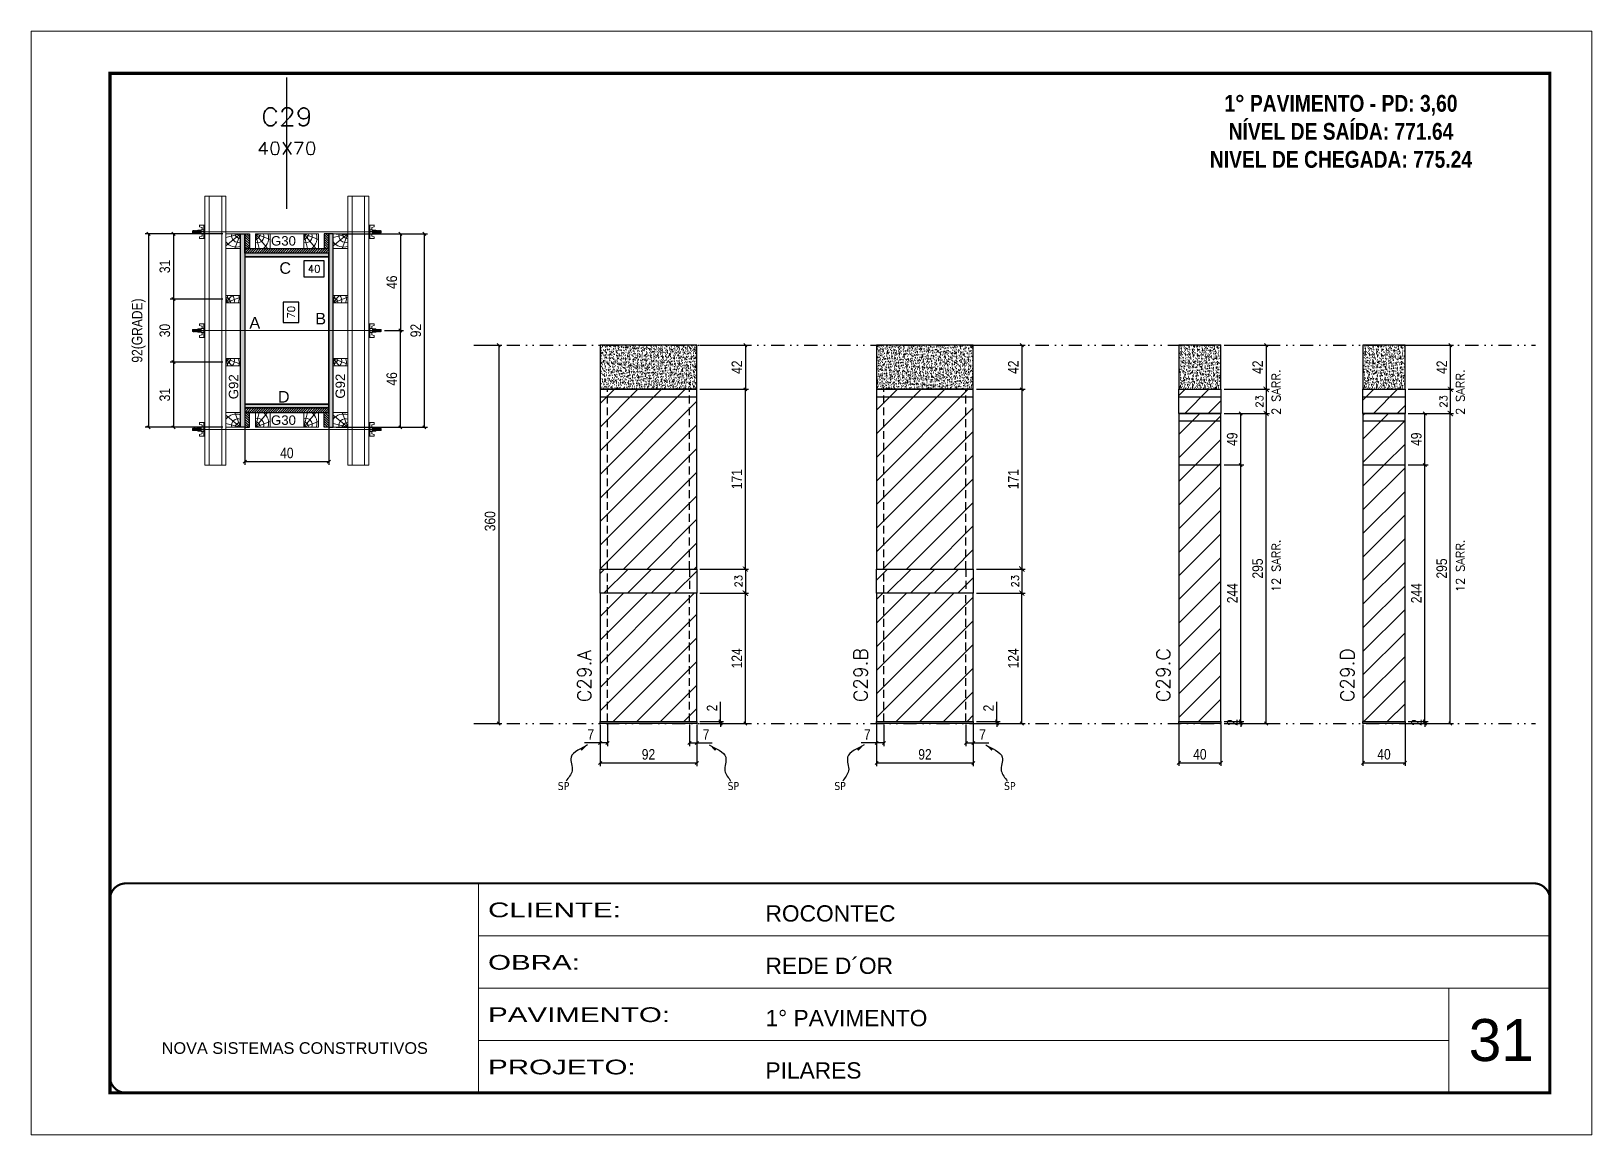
# Model space of a CAD drawing. Extents: x 2949 to 9203, y -16089 to 12527.
# Drawn here: x 6146 to 7631, y 3437 to 4487 of the extents above; entities that cross this region are included whole.
import ezdxf
from ezdxf.enums import TextEntityAlignment as Align

# ---------------------------------------------------------------- set-up
doc = ezdxf.new("R2010")
doc.units = 0
for name, pattern in [('CONTINUO', [0]), ('DASHED', [0.75, 0.5, -0.25]), ('DIVIDE2', [0.625, 0.25, -0.125, 0, -0.125, 0, -0.125]), ('HIDDEN', [0.375, 0.25, -0.125])]:
    doc.linetypes.add(name, pattern=pattern)
for name, color, linetype, lineweight in [('CARIMBO', 255, 'Continuous', 9), ('Folhas', 255, 'Continuous', 9), ('Hachura', 251, 'Continuous', 9), ('Madeira', 126, 'Continuous', 18), ('Perfil Metálico', 224, 'Continuous', 18), ('SARRAFO DE PRESSAO', 251, 'DASHED', 9), ('Texto Seção', 7, 'Continuous', 15)]:
    doc.layers.add(name, color=color, linetype=linetype, lineweight=lineweight)
for name, color, linetype in [('CHAPA', 1, 'Continuous'), ('COTA', 241, 'Continuous'), ('cotas', 4, 'Continuous'), ('MEIO_PONT', 93, 'Continuous'), ('NOMENCLATURA', 7, 'Continuous'), ('Nível', 160, 'Continuous'), ('Painéis', 200, 'Continuous'), ('SARR_2.2x7', 40, 'Continuous'), ('SARRAFO', 251, 'Continuous'), ('Sarrafo de Pressão', 42, 'HIDDEN'), ('texto', 7, 'Continuous'), ('Texto de Titulo', 7, 'Continuous'), ('Texto Qtd Sarr', 242, 'Continuous'), ('TEXTO_GERAL', 7, 'Continuous')]:
    doc.layers.add(name, color=color, linetype=linetype)
doc.styles.add('ARIAL', font='arial.ttf')
doc.styles.add('COTA TECNICA', font='techl___.ttf', dxfattribs={"height": 10})
doc.styles.add('COTA TECNICA 2X', font='techl___.ttf', dxfattribs={"height": 10})
doc.styles.add('COTA TECNICA-50', font='techl___.ttf', dxfattribs={"height": 10})
doc.styles.add('REGUA-120', font='ROMANS.shx', dxfattribs={"height": 15})
doc.styles.add('ROMANC', font='techb___.ttf', dxfattribs={"height": 2.5})
doc.styles.add('ROMANS', font='romans.shx')
doc.styles.add('SANSSERIF', font='sas_____.pfb')
doc.styles.get("Standard").update_dxf_attribs({"font": 'arial.ttf'})
doc.styles.add('Tecnologia', font='')
doc.styles.get('Tecnologia').set_extended_font_data('Forgotten Futurist')
doc.dimstyles.new('COTA PAINEL-50', dxfattribs={"dimtxt": 10, "dimasz": 3, "dimexe": 3, "dimexo": 3, "dimgap": 3, "dimtad": 1, "dimdec": 1, "dimzin": 12, "dimdsep": 46, "dimtxsty": 'COTA TECNICA-50', "dimblk1": 'OBLIQUE', "dimblk2": 'OBLIQUE', "dimsah": 1, "dimcen": 0.9, "dimclrd": 4, "dimclre": 4, "dimclrt": 240, "dimadec": 1, "dimazin": 3, "dimtfac": 1, "dimtdec": 1, "dimtmove": 0, "dimatfit": 3, "dimfxl": 1, "dimtolj": 1, "dimtzin": 12, "dimarcsym": 0})
doc.dimstyles.new('Cota Paínel', dxfattribs={"dimtxt": 7, "dimasz": 5, "dimexe": 3, "dimexo": 3, "dimgap": 3, "dimtad": 1, "dimdec": 1, "dimzin": 12, "dimdsep": 46, "dimtxsty": 'ROMANS', "dimblk": 'ARCHTICK', "dimcen": 0, "dimclrd": 4, "dimclre": 4, "dimclrt": 1, "dimadec": 1, "dimazin": 3, "dimtfac": 1, "dimtdec": 1, "dimtmove": 0, "dimatfit": 3, "dimldrblk": 'OBLIQUE', "dimfxl": 1, "dimtolj": 1, "dimtzin": 12, "dimarcsym": 0})
doc.dimstyles.new('PAINEL', dxfattribs={"dimtxt": 10, "dimasz": 3, "dimexe": 3, "dimexo": 3, "dimgap": 3, "dimtad": 1, "dimdec": 1, "dimzin": 12, "dimdsep": 46, "dimtxsty": 'COTA TECNICA', "dimblk1": 'OBLIQUE', "dimblk2": 'OBLIQUE', "dimsah": 1, "dimcen": 0.9, "dimclrd": 4, "dimclre": 4, "dimclrt": 240, "dimadec": 1, "dimazin": 3, "dimtfac": 1, "dimtdec": 1, "dimtmove": 0, "dimatfit": 3, "dimfxl": 1, "dimtolj": 1, "dimtzin": 12, "dimarcsym": 0})
doc.dimstyles.new('SECAO PILAR', dxfattribs={"dimtxt": 10, "dimasz": 3, "dimexe": 3, "dimexo": 3, "dimgap": 3, "dimtad": 1, "dimdec": 1, "dimlfac": 0.5, "dimzin": 12, "dimdsep": 46, "dimtxsty": 'COTA TECNICA 2X', "dimblk1": 'OBLIQUE', "dimblk2": 'OBLIQUE', "dimsah": 1, "dimcen": 0.9, "dimclrd": 256, "dimclre": 256, "dimclrt": 256, "dimadec": 1, "dimazin": 3, "dimtfac": 1, "dimtdec": 1, "dimtmove": 0, "dimatfit": 3, "dimfxl": 1, "dimtolj": 1, "dimtzin": 12, "dimarcsym": 0})
doc.dimstyles.new('SECÇÃO 2', dxfattribs={"dimtxt": 7, "dimasz": 6, "dimexe": 0.18, "dimexo": 2, "dimgap": -4, "dimtad": 3, "dimdec": 1, "dimlfac": 0.5, "dimzin": 12, "dimdsep": 46, "dimtxsty": 'ROMANS', "dimblk": 'ARCHTICK', "dimcen": 0.09, "dimse1": 1, "dimse2": 1, "dimsd1": 1, "dimsd2": 1, "dimclrd": 180, "dimclre": 5, "dimclrt": 1, "dimadec": 0, "dimazin": 3, "dimtfac": 1, "dimtdec": 1, "dimtofl": 0, "dimtmove": 0, "dimatfit": 3, "dimldrblk": 'ARCHTICK', "dimfxl": 1, "dimtolj": 1, "dimtzin": 0, "dimarcsym": 0})
doc.dimstyles.get("Standard").update_dxf_attribs({"dimtxt": 0.18, "dimasz": 0.18, "dimexe": 0.18, "dimexo": 0.0625, "dimgap": 0.09, "dimtad": 0, "dimtih": 1, "dimtoh": 1, "dimdec": 4, "dimzin": 0, "dimdsep": 46, "dimtxsty": 'Standard', "dimcen": 0.09, "dimadec": 0, "dimazin": 0, "dimtfac": 1, "dimtdec": 4, "dimtofl": 0, "dimtmove": 0, "dimatfit": 3, "dimfxl": 1, "dimtolj": 1, "dimtzin": 0, "dimarcsym": 0})
pattern_1 = [(45, (-122888.467, -21564.895), (-11.2253202, 11.2253202), [])]
pattern_2 = [(45, (-122888.467, -21541.895), (-11.2253202, 11.2253202), [])]
pattern_3 = [(50, (-122888.4665, -21541.8954), (5.46554007, -0.47817257), [0.5715, -6.2865]), (355, (-122888.4665, -21541.8954), (-1.05730264, 5.73170536), [0.4572, -5.02921753]), (100.4514447, (-122888.011, -21541.935), (4.40823741, 5.25353256), [0.48570026, -5.34270734]), (46.1842, (-122888.4665, -21540.3714), (8.13237123, -1.26126984), [0.85725, -9.42975]), (96.6355576, (-122887.789, -21540.4765), (7.122124, 7.42278374), [0.7285507, -8.01406824]), (351.184151, (-122888.4665, -21540.371), (7.122124, 7.42278374), [0.685799, -7.54379196]), (21, (-122887.7045, -21540.7524), (4.54843174, -3.06795595), [0.5715, -6.2865]), (326, (-122887.7045, -21540.7524), (1.85406085, 5.52563898), [0.4572, -5.0292]), (71.451445, (-122887.3255, -21541.008), (6.40249258, 2.45768307), [0.48570026, -5.34269813]), (37.5, (-122888.4665, -21541.8954), (0.092658098, 2.536651166), [0, -4.96824, 0, -5.1054, 0, -5.04825]), (7.5, (-122888.4665, -21541.8954), (2.004589875, 3.005417245), [0, -2.91084, 0, -4.85394, 0, -1.92405]), (327.5, (-122890.1658, -21541.8954), (4.067717855, -0.17186232), [0, -1.905, 0, -5.9436, 0, -7.8867]), (317.5, (-122890.9278, -21541.8954), (4.44387544, 0.76279473), [0, -2.4765, 0, -3.94716, 0, -5.6007])]
pattern_4 = [(45, (3183.5, 1148.575), (-11.22532, 11.22532), [])]

msp = doc.modelspace()

# ---------------------------------------------------------------- texts
at = {"layer": 'CARIMBO', "style": 'ARIAL'}
msp.add_text('31', height=40, dxfattribs=at).set_placement((7513.89, 3506.85))
at = {"layer": 'NOMENCLATURA', "color": 2, "insert": (7392.36, 4452.77), "char_height": 16, "attachment_point": 2, "style": 'ROMANC'}
msp.add_mtext_dynamic_manual_height_columns('\\P1° PAVIMENTO - PD: 3,60\\PNÍVEL DE SAÍDA: 771.64\\PNIVEL DE CHEGADA: 775.24', width=300.2766, gutter_width=1, heights=[0], dxfattribs=at)
at = {"layer": 'texto', "color": 0, "char_height": 7.5, "attachment_point": 5}
for insert in [(6652.59, 3768.5), (6814.14, 3768.5), (6915.68, 3768.5), (7077.24, 3768.5)]:
    msp.add_mtext('{\\fTahoma|b0|i0|c0|p34;\\C4;SP}', dxfattribs=dict(at, insert=insert))
at = {"layer": 'Texto Seção', "linetype": 'Continuous', "style": 'ROMANS'}
for s, p in [('2 SARR.', (7334.72, 4121.65)), ('2 SARR.', (7509.89, 4121.65)), ('12 SARR.', (7334.72, 3953)), ('12 SARR.', (7509.89, 3953))]:
    msp.add_text(s, height=8, rotation=90, dxfattribs=at).set_placement(p)
at = {"layer": 'Texto Seção', "char_height": 13, "width": 285.3299, "attachment_point": 7, "rotation": 90, "style": 'REGUA-120'}
for s, insert in [('C29.A', (6678.82, 3848.46)), ('C29.B', (6941.79, 3848.46)), ('C29.C', (7229.8, 3848.46)), ('C29.D', (7404.98, 3848.46))]:
    msp.add_mtext(s, dxfattribs=dict(at, insert=insert))
at = {"layer": 'TEXTO_GERAL', "style": 'ARIAL'}
for s, p in [('C', (6387.74, 4261.39)), ('B', (6421.5, 4213.25)), ('A', (6358.79, 4209.33)), ('D', (6386.33, 4138.89))]:
    msp.add_text(s, height=11, dxfattribs=at).set_placement(p, align=Align.MIDDLE_CENTER)
at = {"layer": 'TEXTO_GERAL', "color": 0, "linetype": 'Continuous', "style": 'SANSSERIF'}
for p in [(6338.6, 4136.55), (6440.16, 4137.1)]:
    msp.add_text('G92', height=9, rotation=90, dxfattribs=at).set_placement(p, align=Align.MIDDLE_LEFT)
at = {"layer": 'TEXTO_GERAL', "color": 0, "linetype": 'Continuous', "char_height": 9, "width": 285.3299, "style": 'SANSSERIF'}
for insert, attachment_point in [((6374.18, 4291.74), 1), ((6374.18, 4112.03), 7)]:
    msp.add_mtext('G30', dxfattribs=dict(at, insert=insert, attachment_point=attachment_point))

# ---------------------------------------------------------------- blocks, each defined once
blk = doc.blocks.new('9999999999')
at = {"color": 30, "linetype": 'CONTINUO'}
for p, q in [((98564.6, 34230.2), (98564.6, 34429.4)), ((98564.6, 34379.6), (99584, 34379.6)), ((98564.6, 34329.8), (99488, 34329.8)), ((99584, 34329.8), (99488, 34329.8)), ((99488, 34329.8), (99488, 34230.2)), ((98564.6, 34280), (99488, 34280))]:
    blk.add_line(p, q, dxfattribs=at)
at = {"color": 30, "linetype": 'CONTINUO', "const_width": 2}
blk.add_lwpolyline([(99584, 34230.2), (99584, 34414.4, 0.414214), (99569, 34429.4), (98229, 34429.4, 0.414214), (98214, 34414.4), (98214, 34245.2, 0.414214), (98229, 34230.2), (99584, 34230.2)], format="xyb", dxfattribs=at)
at = {"layer": 'Folhas'}
blk.add_lwpolyline([(98139, 34190.2), (99624, 34190.2), (99624, 35240.2), (98139, 35240.2)], close=True, dxfattribs=at)
at = {"layer": 'Folhas', "color": 30, "const_width": 3}
blk.add_lwpolyline([(98214, 34230.2), (99584, 34230.2), (99584, 35200.2), (98214, 35200.2)], close=True, dxfattribs=at)
at = {"color": 7, "linetype": 'Continuous', "ltscale": 5, "style": 'ARIAL'}
for s, height, p in [('ROCONTEC', 15.48, (98837.7, 34393.1)), ('REDE D´OR', 15.48, (98837.7, 34343.3)), ('1° PAVIMENTO', 15.483, (98837.7, 34293.5)), ('NOVA SISTEMAS CONSTRUTIVOS', 11.059, (98263.2, 34267.2)), ('PILARES', 15.48, (98837.7, 34243.7))]:
    blk.add_text(s, height=height, dxfattribs=at).set_placement(p)
at = {"layer": 'Folhas', "color": 7, "style": 'Tecnologia', "width": 1.5}
for s, p in [('CLIENTE:', (98573.7, 34397.2)), ('OBRA:', (98573.7, 34347.3)), ('PAVIMENTO:', (98573.7, 34297.5)), ('PROJETO:', (98573.7, 34247.7))]:
    blk.add_text(s, height=14, dxfattribs=at).set_placement(p)
blk = doc.blocks.new('*D1139')
at = {"layer": 'COTA', "color": 180, "lineweight": -2, "transparency": 16777216}
for p, q in [((6400.8, 4228.9), (6385.8, 4228.9)), ((6385.8, 4228.9), (6385.8, 4209.6)), ((6400.8, 4209.6), (6400.8, 4228.9)), ((6385.8, 4209.6), (6400.8, 4209.6))]:
    blk.add_line(p, q, dxfattribs=at)
at = {"layer": 'Defpoints', "color": 0, "transparency": 16777216}
for p in [(6349.3, 4271.9), (6349.3, 4131.9), (6404.8, 4131.9)]:
    blk.add_point(p, dxfattribs=at)
at = {"layer": 'COTA', "color": 1, "transparency": 16777216, "insert": (6393.3, 4219.3), "char_height": 7, "attachment_point": 5, "rotation": 90, "style": 'ROMANS'}
blk.add_mtext('\\A1;70', dxfattribs=at)
blk = doc.blocks.new('_ArchTick')
at = {"color": 0, "linetype": 'ByBlock', "const_width": 0.15}
blk.add_lwpolyline([(-0.5, -0.5), (0.5, 0.5)], dxfattribs=at)
blk = doc.blocks.new('_Oblique')
at = {"color": 0, "linetype": 'ByBlock', "lineweight": -2}
blk.add_line((-0.5, -0.5), (0.5, 0.5), dxfattribs=at)
blk = doc.blocks.new('*D1140')
at = {"layer": 'COTA', "lineweight": -2, "transparency": 16777216}
for p, q in [((6436.3, 4293.9), (6523.1, 4293.9)), ((6520.1, 4293.9), (6520.1, 4109.9)), ((6436.3, 4109.9), (6523.1, 4109.9))]:
    blk.add_line(p, q, dxfattribs=at)
at = {"layer": 'Defpoints', "color": 0, "transparency": 16777216}
for p in [(6433.3, 4293.9), (6433.3, 4109.9), (6520.1, 4109.9)]:
    blk.add_point(p, dxfattribs=at)
at = {"layer": 'COTA', "lineweight": -2, "transparency": 16777216, "xscale": 3, "yscale": 3, "zscale": 3}
for p, rotation in [((6520.1, 4293.9), 90), ((6520.1, 4109.9), 270)]:
    blk.add_blockref('_Oblique', p, dxfattribs=dict(at, rotation=rotation))
at = {"layer": 'COTA', "transparency": 16777216, "insert": (6512, 4201.9), "char_height": 10, "attachment_point": 5, "rotation": 90, "style": 'COTA TECNICA 2X'}
blk.add_mtext('\\A1;92', dxfattribs=at)
blk = doc.blocks.new('*D1141')
at = {"layer": 'COTA', "lineweight": -2, "transparency": 16777216}
for p, q in [((6470.3, 4293.9), (6500.3, 4293.9)), ((6497.3, 4293.9), (6497.3, 4201.9)), ((6482.1, 4201.9), (6500.3, 4201.9))]:
    blk.add_line(p, q, dxfattribs=at)
at = {"layer": 'Defpoints', "color": 0, "transparency": 16777216}
for p in [(6467.3, 4293.9), (6479.1, 4201.9), (6497.3, 4201.9)]:
    blk.add_point(p, dxfattribs=at)
at = {"layer": 'COTA', "lineweight": -2, "transparency": 16777216, "xscale": 3, "yscale": 3, "zscale": 3}
for p, rotation in [((6497.3, 4293.9), 90), ((6497.3, 4201.9), 270)]:
    blk.add_blockref('_Oblique', p, dxfattribs=dict(at, rotation=rotation))
at = {"layer": 'COTA', "transparency": 16777216, "insert": (6489.2, 4247.9), "char_height": 10, "attachment_point": 5, "rotation": 90, "style": 'COTA TECNICA 2X'}
blk.add_mtext('\\A1;46', dxfattribs=at)
blk = doc.blocks.new('*D1142')
at = {"layer": 'COTA', "lineweight": -2, "transparency": 16777216}
for p, q in [((6482.1, 4201.9), (6500.3, 4201.9)), ((6497.3, 4109.9), (6497.3, 4201.9)), ((6470.3, 4109.9), (6500.3, 4109.9))]:
    blk.add_line(p, q, dxfattribs=at)
at = {"layer": 'Defpoints', "color": 0, "transparency": 16777216}
for p in [(6479.1, 4201.9), (6497.3, 4201.9), (6467.3, 4109.9)]:
    blk.add_point(p, dxfattribs=at)
at = {"layer": 'COTA', "lineweight": -2, "transparency": 16777216, "xscale": 3, "yscale": 3, "zscale": 3}
for p, rotation in [((6497.3, 4201.9), 90), ((6497.3, 4109.9), 270)]:
    blk.add_blockref('_Oblique', p, dxfattribs=dict(at, rotation=rotation))
at = {"layer": 'COTA', "transparency": 16777216, "insert": (6489.2, 4155.9), "char_height": 10, "attachment_point": 5, "rotation": 90, "style": 'COTA TECNICA 2X'}
blk.add_mtext('\\A1;46', dxfattribs=at)
blk = doc.blocks.new('*D1143')
at = {"layer": 'COTA', "color": 180, "lineweight": -2, "transparency": 16777216}
for p, q in [((6424.8, 4268.1), (6405.5, 4268.1)), ((6405.5, 4268.1), (6405.5, 4253.1)), ((6424.8, 4253.1), (6424.8, 4268.1)), ((6405.5, 4253.1), (6424.8, 4253.1))]:
    blk.add_line(p, q, dxfattribs=at)
at = {"layer": 'Defpoints', "color": 0, "transparency": 16777216}
for p in [(6349.3, 4271.9), (6429.3, 4271.9), (6429.3, 4249.1)]:
    blk.add_point(p, dxfattribs=at)
at = {"layer": 'COTA', "color": 1, "transparency": 16777216, "insert": (6415.2, 4260.6), "char_height": 7, "attachment_point": 5, "style": 'ROMANS'}
blk.add_mtext('\\A1;40', dxfattribs=at)
blk = doc.blocks.new('titulo1')
at = {"layer": 'Defpoints', "color": 252, "linetype": 'HIDDEN', "ltscale": 2}
blk.add_line((0, 0), (0, 125), dxfattribs=at)
at = {"layer": 'Defpoints', "style": 'ROMANS', "oblique": 15}
blk.add_attdef('FOLHA', text='', height=10, dxfattribs=at).set_placement((0, 15.6), align=Align.MIDDLE_CENTER)
at = {"layer": 'Texto Qtd Sarr', "color": 3, "style": 'ROMANS', "oblique": 15}
for tag, height, p in [('TITULO', 17, (0, 71.4)), ('SEÇÃO', 12, (0, 41.5))]:
    blk.add_attdef(tag, text='', height=height, dxfattribs=at).set_placement(p, align=Align.MIDDLE_CENTER)
blk = doc.blocks.new('PONTALETE')
at = {"layer": 'Madeira'}
for q in [(2.71, 7), (7, 5.76), (7, 1.74)]:
    blk.add_line((0, 0), q, dxfattribs=at)
blk.add_lwpolyline([(0, 0), (7, 0), (7, 7), (0, 7)], close=True, dxfattribs=at)
for centre, radius, start, end in [((2.04, 0.06), 6.23, 37.28179, 109.09128), ((1.09, 0.9), 3.19, 343.60304, 109.98471), ((-0.21, -0.78), 3.09, 14.63219, 86.0383)]:
    blk.add_arc(centre, radius, start, end, dxfattribs=at)
blk = doc.blocks.new('*D1144')
at = {"layer": 'COTA', "lineweight": -2, "transparency": 16777216}
for p, q in [((6328.3, 4293.9), (6254.6, 4293.9)), ((6257.6, 4293.9), (6257.6, 4109.9)), ((6328.3, 4109.9), (6254.6, 4109.9))]:
    blk.add_line(p, q, dxfattribs=at)
at = {"layer": 'Defpoints', "color": 0, "transparency": 16777216}
for p in [(6331.3, 4293.9), (6257.6, 4109.9), (6331.3, 4109.9)]:
    blk.add_point(p, dxfattribs=at)
at = {"layer": 'COTA', "lineweight": -2, "transparency": 16777216, "xscale": 3, "yscale": 3, "zscale": 3}
for p, rotation in [((6257.6, 4293.9), 90), ((6257.6, 4109.9), 270)]:
    blk.add_blockref('_Oblique', p, dxfattribs=dict(at, rotation=rotation))
at = {"layer": 'COTA', "transparency": 16777216, "insert": (6248.3, 4201.9), "char_height": 10, "attachment_point": 5, "rotation": 90, "style": 'COTA TECNICA 2X'}
blk.add_mtext('\\A1;92(GRADE)', dxfattribs=at)
blk = doc.blocks.new('MEIO PONTALETE')
at = {"layer": 'Madeira'}
for q in [(2.71, 7), (3.5, 2.88), (3.5, 0.87)]:
    blk.add_line((0, 0), q, dxfattribs=at)
blk.add_lwpolyline([(0, 0), (3.5, 0), (3.5, 7), (0, 7)], close=True, dxfattribs=at)
for centre, radius, start, end in [((2.04, 0.06), 6.23, 76.44987, 109.09128), ((1.09, 0.9), 3.19, 40.90626, 109.98471), ((-0.21, -0.78), 3.09, 14.63219, 86.0383)]:
    blk.add_arc(centre, radius, start, end, dxfattribs=at)
blk = doc.blocks.new('*D1145')
at = {"layer": 'COTA', "lineweight": -2, "transparency": 16777216}
for p, q in [((6328.3, 4171.9), (6278.4, 4171.9)), ((6281.4, 4171.9), (6281.4, 4109.9)), ((6328.3, 4109.9), (6278.4, 4109.9))]:
    blk.add_line(p, q, dxfattribs=at)
at = {"layer": 'Defpoints', "color": 0, "transparency": 16777216}
for p in [(6331.3, 4171.9), (6281.4, 4109.9), (6331.3, 4109.9)]:
    blk.add_point(p, dxfattribs=at)
at = {"layer": 'COTA', "lineweight": -2, "transparency": 16777216, "xscale": 3, "yscale": 3, "zscale": 3}
for p, rotation in [((6281.4, 4171.9), 90), ((6281.4, 4109.9), 270)]:
    blk.add_blockref('_Oblique', p, dxfattribs=dict(at, rotation=rotation))
at = {"layer": 'COTA', "transparency": 16777216, "insert": (6273.2, 4140.9), "char_height": 10, "attachment_point": 5, "rotation": 90, "style": 'COTA TECNICA 2X'}
blk.add_mtext('\\A1;31', dxfattribs=at)
blk = doc.blocks.new('C')
at = {"layer": 'Hachura', "color": 0}
for p, q in [((0, 3.22), (0, -3.22)), ((0.45, 3.22), (0, 3.22)), ((0.46, 3.16), (0, 3.16)), ((0.46, 3.05), (0, 3.05)), ((0.46, 2.88), (0, 2.88)), ((0, 2.75), (0, -1.16)), ((0.46, 2.65), (0, 2.65)), ((0.46, 2.23), (0, 2.23)), ((0.46, 1.51), (0, 1.51)), ((0.39, 0.49), (0.17, 0.49)), ((0.45, -3.23), (0.45, 3.22)), ((0.45, 3.22), (2.58, 3.22)), ((1.74, 0.97), (0.45, 0.97)), ((1.45, 0.1), (0.45, 0.1)), ((1.35, 1.94), (1.35, 0.96)), ((2.58, 2.39), (1.47, 2.09)), ((1.74, -0.97), (1.74, 0.97)), ((1.74, 0.97), (1.74, 0.84)), ((1.74, 0.97), (1.74, 0.84)), ((1.74, 0.84), (3.35, 0.84)), ((3.35, 0.45), (1.74, 0.45)), ((2.58, 3.22), (2.58, 2.39)), ((3.32, 0.84), (3.32, -0.84)), ((3.35, 0.84), (3.35, -0.84)), ((3.68, 0.45), (3.35, 0.45)), ((3.84, -0.52), (3.35, 0.45)), ((3.35, 0.06), (3.67, -0.57)), ((3.68, 0.45), (4.16, -0.52)), ((3.72, 0.5), (4.25, -0.57)), ((4.37, -0.55), (3.83, 0.53)), ((4.15, 0.45), (3.93, 0.45)), ((4.42, -0.52), (3.93, 0.45)), ((4.15, 0.45), (4.26, 0.45)), ((4.26, 0.45), (4.74, -0.52)), ((4.3, 0.5), (4.83, -0.57)), ((4.95, -0.55), (4.41, 0.53)), ((4.51, 0.45), (4.84, 0.45)), ((5, -0.52), (4.51, 0.45)), ((4.84, 0.45), (5.32, -0.52)), ((4.88, 0.5), (5.41, -0.57)), ((5.53, -0.55), (4.99, 0.53)), ((5.58, -0.52), (5.09, 0.45)), ((5.42, 0.45), (5.09, 0.45)), ((5.58, -0.52), (5.09, 0.45)), ((5.42, 0.45), (5.74, -0.19)), ((5.46, 0.5), (5.74, -0.07)), ((5.74, 0.19), (5.57, 0.53)), ((5.74, 0.32), (5.68, 0.45)), ((5.68, 0.45), (5.74, 0.45)), ((5.74, 0.45), (5.9, 0.29)), ((5.74, 0.45), (5.74, -0.52)), ((5.9, -0.36), (5.9, 0.29)), ((0.45, 0), (0, 0)), ((0.46, -1.52), (0, -1.52)), ((0.46, -2.23), (0, -2.23)), ((0.46, -2.65), (0, -2.65)), ((0.46, -2.88), (0, -2.88)), ((0.46, -3.05), (0, -3.05)), ((0.46, -3.16), (0, -3.16)), ((0, -3.22), (2.57, -3.22)), ((0.08, -0.48), (0.29, -0.48)), ((0.29, -0.48), (0.4, -0.48)), ((0.45, 0), (0.45, -0.97)), ((0.45, -0.16), (1.45, -0.16)), ((0.45, -0.65), (0.45, -0.32)), ((0.45, -3.23), (0.45, -0.65)), ((0.45, -0.97), (1.74, -0.97)), ((1.35, -1.94), (1.35, -0.97)), ((2.58, -2.39), (1.47, -2.1)), ((3.35, -0.32), (1.74, -0.32)), ((3.35, -0.84), (1.74, -0.84)), ((2.58, -3.23), (2.58, -2.39)), ((3.35, -0.07), (3.58, -0.52)), ((3.35, -0.52), (3.58, -0.52)), ((3.84, -0.52), (4.16, -0.52)), ((4.42, -0.52), (4.74, -0.52)), ((4.63, -0.52), (4.74, -0.52)), ((5, -0.52), (5.32, -0.52)), ((5.58, -0.52), (5.74, -0.52)), ((5.74, -0.52), (5.9, -0.36)), ((5.74, -0.52), (5.74, -0.52))]:
    blk.add_line(p, q, dxfattribs=at)
for centre, radius, start, end in [((1.52, 1.94), 0.161, 104.74356, 180), ((1.44, -0.03), 0.129, 272.69497, 87.30503), ((3.81, 0.39), 0.143, 25.56881, 154.43119), ((4.39, 0.39), 0.143, 25.56881, 154.43119), ((4.97, 0.39), 0.143, 25.56881, 154.43119), ((5.55, 0.39), 0.143, 25.56881, 154.43119), ((0.17, -0.37), 0.174, 221.74404, 317.85924), ((1.52, -1.94), 0.161, 180, 255.25644), ((3.71, -0.4), 0.174, 222.14076, 318.25596), ((4.29, -0.4), 0.174, 222.14076, 318.25596), ((4.87, -0.4), 0.174, 222.14076, 318.25596), ((5.45, -0.4), 0.174, 222.14076, 318.25596), ((5.61, -0.4), 0.174, 317.85924, 318.25596)]:
    blk.add_arc(centre, radius, start, end, dxfattribs=at)
blk = doc.blocks.new('*D1146')
at = {"layer": 'COTA', "lineweight": -2, "transparency": 16777216}
for p, q in [((6328.3, 4293.9), (6278.4, 4293.9)), ((6281.4, 4293.9), (6281.4, 4231.9)), ((6328.3, 4231.9), (6278.4, 4231.9))]:
    blk.add_line(p, q, dxfattribs=at)
at = {"layer": 'Defpoints', "color": 0, "transparency": 16777216}
for p in [(6331.3, 4293.9), (6281.4, 4231.9), (6331.3, 4231.9)]:
    blk.add_point(p, dxfattribs=at)
at = {"layer": 'COTA', "lineweight": -2, "transparency": 16777216, "xscale": 3, "yscale": 3, "zscale": 3}
for p, rotation in [((6281.4, 4293.9), 90), ((6281.4, 4231.9), 270)]:
    blk.add_blockref('_Oblique', p, dxfattribs=dict(at, rotation=rotation))
at = {"layer": 'COTA', "transparency": 16777216, "insert": (6273.2, 4262.9), "char_height": 10, "attachment_point": 5, "rotation": 90, "style": 'COTA TECNICA 2X'}
blk.add_mtext('\\A1;31', dxfattribs=at)
blk = doc.blocks.new('*D1147')
at = {"layer": 'COTA', "lineweight": -2, "transparency": 16777216}
for p, q in [((6328.3, 4231.9), (6278.4, 4231.9)), ((6281.4, 4231.9), (6281.4, 4171.9)), ((6328.3, 4171.9), (6278.4, 4171.9))]:
    blk.add_line(p, q, dxfattribs=at)
at = {"layer": 'Defpoints', "color": 0, "transparency": 16777216}
for p in [(6331.3, 4231.9), (6281.4, 4171.9), (6331.3, 4171.9)]:
    blk.add_point(p, dxfattribs=at)
at = {"layer": 'COTA', "lineweight": -2, "transparency": 16777216, "xscale": 3, "yscale": 3, "zscale": 3}
for p, rotation in [((6281.4, 4231.9), 90), ((6281.4, 4171.9), 270)]:
    blk.add_blockref('_Oblique', p, dxfattribs=dict(at, rotation=rotation))
at = {"layer": 'COTA', "transparency": 16777216, "insert": (6273.2, 4201.9), "char_height": 10, "attachment_point": 5, "rotation": 90, "style": 'COTA TECNICA 2X'}
blk.add_mtext('\\A1;30', dxfattribs=at)
blk = doc.blocks.new('*D1177')
at = {"layer": 'COTA', "lineweight": -2, "transparency": 16777216}
for p, q in [((6349.3, 4125.3), (6349.3, 4074.2)), ((6429.3, 4125.3), (6429.3, 4074.2)), ((6349.3, 4077.2), (6429.3, 4077.2))]:
    blk.add_line(p, q, dxfattribs=at)
at = {"layer": 'Defpoints', "color": 0, "transparency": 16777216}
for p in [(6349.3, 4128.3), (6429.3, 4128.3), (6429.3, 4077.2)]:
    blk.add_point(p, dxfattribs=at)
at = {"layer": 'COTA', "lineweight": -2, "transparency": 16777216, "xscale": 3, "yscale": 3, "zscale": 3, "rotation": 180}
blk.add_blockref('_Oblique', (6349.3, 4077.2), dxfattribs=at)
at = {"layer": 'COTA', "lineweight": -2, "transparency": 16777216, "xscale": 3, "yscale": 3, "zscale": 3}
blk.add_blockref('_Oblique', (6429.3, 4077.2), dxfattribs=at)
at = {"layer": 'COTA', "transparency": 16777216, "insert": (6389.3, 4085.4), "char_height": 10, "attachment_point": 5, "style": 'COTA TECNICA 2X'}
blk.add_mtext('\\A1;40', dxfattribs=at)
blk = doc.blocks.new('*D1167')
at = {"layer": 'cotas', "color": 4, "linetype": 'ByBlock', "lineweight": -2, "transparency": 16777216}
for p, q in [((6570.2, 4188), (6593.9, 4188)), ((6590.9, 4188), (6590.9, 3828)), ((6570.2, 3828), (6593.9, 3828))]:
    blk.add_line(p, q, dxfattribs=at)
at = {"layer": 'Defpoints', "color": 0, "linetype": 'ByBlock', "transparency": 16777216}
for p in [(6567.2, 4188), (6567.2, 3828), (6590.9, 3828)]:
    blk.add_point(p, dxfattribs=at)
at = {"layer": 'cotas', "color": 4, "linetype": 'ByBlock', "lineweight": -2, "transparency": 16777216, "xscale": 3, "yscale": 3, "zscale": 3}
for p, rotation in [((6590.9, 4188), 90), ((6590.9, 3828), 270)]:
    blk.add_blockref('_Oblique', p, dxfattribs=dict(at, rotation=rotation))
at = {"layer": 'cotas', "color": 240, "linetype": 'ByBlock', "transparency": 16777216, "insert": (6582.7, 4020.5), "char_height": 10, "attachment_point": 5, "rotation": 90, "style": 'COTA TECNICA'}
blk.add_mtext('\\A1;360', dxfattribs=at)
blk = doc.blocks.new('*D1118')
at = {"layer": 'COTA', "color": 4, "lineweight": -2, "transparency": 16777216}
for p, q in [((6687.4, 3827), (6687.4, 3787.5)), ((6779.4, 3827), (6779.4, 3787.5)), ((6687.4, 3790.5), (6779.4, 3790.5))]:
    blk.add_line(p, q, dxfattribs=at)
at = {"layer": 'Defpoints', "color": 0, "transparency": 16777216}
for p in [(6687.4, 3830), (6779.4, 3830), (6779.4, 3790.5)]:
    blk.add_point(p, dxfattribs=at)
at = {"layer": 'COTA', "color": 4, "lineweight": -2, "transparency": 16777216, "xscale": 3, "yscale": 3, "zscale": 3, "rotation": 180}
blk.add_blockref('_Oblique', (6687.4, 3790.5), dxfattribs=at)
at = {"layer": 'COTA', "color": 4, "lineweight": -2, "transparency": 16777216, "xscale": 3, "yscale": 3, "zscale": 3}
blk.add_blockref('_Oblique', (6779.4, 3790.5), dxfattribs=at)
at = {"layer": 'COTA', "color": 240, "transparency": 16777216, "insert": (6733.4, 3798.6), "char_height": 10, "attachment_point": 5, "style": 'COTA TECNICA'}
blk.add_mtext('\\A1;92', dxfattribs=at)
blk = doc.blocks.new('*D1119')
at = {"layer": 'COTA', "color": 4, "lineweight": -2, "transparency": 16777216}
for p, q in [((6782.4, 3952), (6828.6, 3952)), ((6825.6, 3828), (6825.6, 3952)), ((6782.4, 3828), (6828.6, 3828))]:
    blk.add_line(p, q, dxfattribs=at)
at = {"layer": 'Defpoints', "color": 0, "transparency": 16777216}
for p in [(6779.4, 3952), (6825.6, 3952), (6779.4, 3828)]:
    blk.add_point(p, dxfattribs=at)
at = {"layer": 'COTA', "color": 4, "lineweight": -2, "transparency": 16777216, "xscale": 3, "yscale": 3, "zscale": 3}
for p, rotation in [((6825.6, 3952), 90), ((6825.6, 3828), 270)]:
    blk.add_blockref('_Oblique', p, dxfattribs=dict(at, rotation=rotation))
at = {"layer": 'COTA', "color": 240, "transparency": 16777216, "insert": (6817.5, 3890), "char_height": 10, "attachment_point": 5, "rotation": 90, "style": 'COTA TECNICA-50'}
blk.add_mtext('\\A1;124', dxfattribs=at)
blk = doc.blocks.new('*D1120')
at = {"layer": 'COTA', "color": 4, "lineweight": -2, "transparency": 16777216}
for p, q in [((6801.9, 3830), (6801.9, 3848.8)), ((6782.4, 3830), (6804.9, 3830)), ((6782.4, 3828), (6804.9, 3828)), ((6801.9, 3828), (6801.9, 3830)), ((6801.9, 3828), (6801.9, 3825))]:
    blk.add_line(p, q, dxfattribs=at)
at = {"layer": 'Defpoints', "color": 0, "transparency": 16777216}
for p in [(6779.4, 3830), (6779.4, 3828), (6801.9, 3828)]:
    blk.add_point(p, dxfattribs=at)
at = {"layer": 'COTA', "color": 4, "lineweight": -2, "transparency": 16777216, "xscale": 3, "yscale": 3, "zscale": 3}
for p, rotation in [((6801.9, 3830), 270), ((6801.9, 3828), 90)]:
    blk.add_blockref('_Oblique', p, dxfattribs=dict(at, rotation=rotation))
at = {"layer": 'COTA', "color": 240, "transparency": 16777216, "insert": (6793.9, 3842.7), "char_height": 10, "attachment_point": 5, "rotation": 90, "style": 'COTA TECNICA-50'}
blk.add_mtext('\\A1;2', dxfattribs=at)
blk = doc.blocks.new('*D1121')
at = {"layer": 'COTA', "color": 4, "linetype": 'ByBlock', "lineweight": -2, "transparency": 16777216}
for p, q in [((6782.4, 4146), (6828.6, 4146)), ((6825.6, 3975), (6825.6, 4146)), ((6782.4, 3975), (6828.6, 3975))]:
    blk.add_line(p, q, dxfattribs=at)
at = {"layer": 'Defpoints', "color": 0, "linetype": 'ByBlock', "transparency": 16777216}
for p in [(6779.4, 4146), (6825.6, 4146), (6779.4, 3975)]:
    blk.add_point(p, dxfattribs=at)
at = {"layer": 'COTA', "color": 4, "linetype": 'ByBlock', "lineweight": -2, "transparency": 16777216, "xscale": 3, "yscale": 3, "zscale": 3}
for p, rotation in [((6825.6, 4146), 90), ((6825.6, 3975), 270)]:
    blk.add_blockref('_Oblique', p, dxfattribs=dict(at, rotation=rotation))
at = {"layer": 'COTA', "color": 240, "linetype": 'ByBlock', "transparency": 16777216, "insert": (6817.5, 4060.5), "char_height": 10, "attachment_point": 5, "rotation": 90, "style": 'COTA TECNICA'}
blk.add_mtext('\\A1;171', dxfattribs=at)
blk = doc.blocks.new('*D1122')
at = {"layer": 'COTA', "color": 4, "linetype": 'ByBlock', "lineweight": -2, "transparency": 16777216}
for p, q in [((6782.4, 4188), (6828.6, 4188)), ((6825.6, 4188), (6825.6, 4146)), ((6782.4, 4146), (6828.6, 4146))]:
    blk.add_line(p, q, dxfattribs=at)
at = {"layer": 'Defpoints', "color": 0, "linetype": 'ByBlock', "transparency": 16777216}
for p in [(6779.4, 4188), (6779.4, 4146), (6825.6, 4146)]:
    blk.add_point(p, dxfattribs=at)
at = {"layer": 'COTA', "color": 4, "linetype": 'ByBlock', "lineweight": -2, "transparency": 16777216, "xscale": 3, "yscale": 3, "zscale": 3}
for p, rotation in [((6825.6, 4188), 90), ((6825.6, 4146), 270)]:
    blk.add_blockref('_Oblique', p, dxfattribs=dict(at, rotation=rotation))
at = {"layer": 'COTA', "color": 240, "linetype": 'ByBlock', "transparency": 16777216, "insert": (6817.5, 4167), "char_height": 10, "attachment_point": 5, "rotation": 90, "style": 'COTA TECNICA'}
blk.add_mtext('\\A1;42', dxfattribs=at)
blk = doc.blocks.new('*D1123')
at = {"layer": 'COTA', "color": 4, "lineweight": -2, "transparency": 16777216}
for p, q in [((6950.5, 3827), (6950.5, 3787.5)), ((7042.5, 3827), (7042.5, 3787.5)), ((6950.5, 3790.5), (7042.5, 3790.5))]:
    blk.add_line(p, q, dxfattribs=at)
at = {"layer": 'Defpoints', "color": 0, "transparency": 16777216}
for p in [(6950.5, 3830), (7042.5, 3830), (7042.5, 3790.5)]:
    blk.add_point(p, dxfattribs=at)
at = {"layer": 'COTA', "color": 4, "lineweight": -2, "transparency": 16777216, "xscale": 3, "yscale": 3, "zscale": 3, "rotation": 180}
blk.add_blockref('_Oblique', (6950.5, 3790.5), dxfattribs=at)
at = {"layer": 'COTA', "color": 4, "lineweight": -2, "transparency": 16777216, "xscale": 3, "yscale": 3, "zscale": 3}
blk.add_blockref('_Oblique', (7042.5, 3790.5), dxfattribs=at)
at = {"layer": 'COTA', "color": 240, "transparency": 16777216, "insert": (6996.5, 3798.6), "char_height": 10, "attachment_point": 5, "style": 'COTA TECNICA'}
blk.add_mtext('\\A1;92', dxfattribs=at)
blk = doc.blocks.new('*D1124')
at = {"layer": 'COTA', "color": 4, "lineweight": -2, "transparency": 16777216}
for p, q in [((7045.5, 3952), (7091.7, 3952)), ((7088.7, 3828), (7088.7, 3952)), ((7045.5, 3828), (7091.7, 3828))]:
    blk.add_line(p, q, dxfattribs=at)
at = {"layer": 'Defpoints', "color": 0, "transparency": 16777216}
for p in [(7042.5, 3952), (7088.7, 3952), (7042.5, 3828)]:
    blk.add_point(p, dxfattribs=at)
at = {"layer": 'COTA', "color": 4, "lineweight": -2, "transparency": 16777216, "xscale": 3, "yscale": 3, "zscale": 3}
for p, rotation in [((7088.7, 3952), 90), ((7088.7, 3828), 270)]:
    blk.add_blockref('_Oblique', p, dxfattribs=dict(at, rotation=rotation))
at = {"layer": 'COTA', "color": 240, "transparency": 16777216, "insert": (7080.6, 3890), "char_height": 10, "attachment_point": 5, "rotation": 90, "style": 'COTA TECNICA-50'}
blk.add_mtext('\\A1;124', dxfattribs=at)
blk = doc.blocks.new('*D1125')
at = {"layer": 'COTA', "color": 4, "lineweight": -2, "transparency": 16777216}
for p, q in [((7065, 3830), (7065, 3848.8)), ((7045.5, 3830), (7068, 3830)), ((7045.5, 3828), (7068, 3828)), ((7065, 3828), (7065, 3830)), ((7065, 3828), (7065, 3825))]:
    blk.add_line(p, q, dxfattribs=at)
at = {"layer": 'Defpoints', "color": 0, "transparency": 16777216}
for p in [(7042.5, 3830), (7042.5, 3828), (7065, 3828)]:
    blk.add_point(p, dxfattribs=at)
at = {"layer": 'COTA', "color": 4, "lineweight": -2, "transparency": 16777216, "xscale": 3, "yscale": 3, "zscale": 3}
for p, rotation in [((7065, 3830), 270), ((7065, 3828), 90)]:
    blk.add_blockref('_Oblique', p, dxfattribs=dict(at, rotation=rotation))
at = {"layer": 'COTA', "color": 240, "transparency": 16777216, "insert": (7057, 3842.7), "char_height": 10, "attachment_point": 5, "rotation": 90, "style": 'COTA TECNICA-50'}
blk.add_mtext('\\A1;2', dxfattribs=at)
blk = doc.blocks.new('*D1126')
at = {"layer": 'COTA', "color": 4, "linetype": 'ByBlock', "lineweight": -2, "transparency": 16777216}
for p, q in [((7045.5, 4188), (7091.7, 4188)), ((7088.7, 4188), (7088.7, 4146)), ((7045.5, 4146), (7091.7, 4146))]:
    blk.add_line(p, q, dxfattribs=at)
at = {"layer": 'Defpoints', "color": 0, "linetype": 'ByBlock', "transparency": 16777216}
for p in [(7042.5, 4188), (7042.5, 4146), (7088.7, 4146)]:
    blk.add_point(p, dxfattribs=at)
at = {"layer": 'COTA', "color": 4, "linetype": 'ByBlock', "lineweight": -2, "transparency": 16777216, "xscale": 3, "yscale": 3, "zscale": 3}
for p, rotation in [((7088.7, 4188), 90), ((7088.7, 4146), 270)]:
    blk.add_blockref('_Oblique', p, dxfattribs=dict(at, rotation=rotation))
at = {"layer": 'COTA', "color": 240, "linetype": 'ByBlock', "transparency": 16777216, "insert": (7080.6, 4167), "char_height": 10, "attachment_point": 5, "rotation": 90, "style": 'COTA TECNICA'}
blk.add_mtext('\\A1;42', dxfattribs=at)
blk = doc.blocks.new('*D1168')
at = {"layer": 'COTA', "color": 4, "linetype": 'ByBlock', "lineweight": -2, "transparency": 16777216}
for p, q in [((7045.5, 4146), (7091.7, 4146)), ((7088.7, 4146), (7088.7, 3975)), ((7045.5, 3975), (7091.7, 3975))]:
    blk.add_line(p, q, dxfattribs=at)
at = {"layer": 'Defpoints', "color": 0, "linetype": 'ByBlock', "transparency": 16777216}
for p in [(7042.5, 4146), (7042.5, 3975), (7088.7, 3975)]:
    blk.add_point(p, dxfattribs=at)
at = {"layer": 'COTA', "color": 4, "linetype": 'ByBlock', "lineweight": -2, "transparency": 16777216, "xscale": 3, "yscale": 3, "zscale": 3}
for p, rotation in [((7088.7, 4146), 90), ((7088.7, 3975), 270)]:
    blk.add_blockref('_Oblique', p, dxfattribs=dict(at, rotation=rotation))
at = {"layer": 'COTA', "color": 240, "linetype": 'ByBlock', "transparency": 16777216, "insert": (7080.6, 4060.5), "char_height": 10, "attachment_point": 5, "rotation": 90, "style": 'COTA TECNICA'}
blk.add_mtext('\\A1;171', dxfattribs=at)
blk = doc.blocks.new('*D1127')
at = {"layer": 'COTA', "color": 4, "lineweight": -2, "transparency": 16777216}
for p, q in [((7238.1, 3827), (7238.1, 3787.6)), ((7278.1, 3827), (7278.1, 3787.6)), ((7238.1, 3790.6), (7278.1, 3790.6))]:
    blk.add_line(p, q, dxfattribs=at)
at = {"layer": 'Defpoints', "color": 0, "transparency": 16777216}
for p in [(7238.1, 3830), (7278.1, 3830), (7278.1, 3790.6)]:
    blk.add_point(p, dxfattribs=at)
at = {"layer": 'COTA', "color": 4, "lineweight": -2, "transparency": 16777216, "xscale": 3, "yscale": 3, "zscale": 3, "rotation": 180}
blk.add_blockref('_Oblique', (7238.1, 3790.6), dxfattribs=at)
at = {"layer": 'COTA', "color": 4, "lineweight": -2, "transparency": 16777216, "xscale": 3, "yscale": 3, "zscale": 3}
blk.add_blockref('_Oblique', (7278.1, 3790.6), dxfattribs=at)
at = {"layer": 'COTA', "color": 240, "transparency": 16777216, "insert": (7258.1, 3798.7), "char_height": 10, "attachment_point": 5, "style": 'COTA TECNICA'}
blk.add_mtext('\\A1;40', dxfattribs=at)
blk = doc.blocks.new('*D1128')
at = {"layer": 'COTA', "color": 4, "lineweight": -2, "transparency": 16777216}
for p, q in [((7281.1, 4123), (7324.2, 4123)), ((7321.2, 3828), (7321.2, 4123)), ((7281.1, 3828), (7324.2, 3828))]:
    blk.add_line(p, q, dxfattribs=at)
at = {"layer": 'Defpoints', "color": 0, "transparency": 16777216}
for p in [(7278.1, 4123), (7321.2, 4123), (7278.1, 3828)]:
    blk.add_point(p, dxfattribs=at)
at = {"layer": 'COTA', "color": 4, "lineweight": -2, "transparency": 16777216, "xscale": 3, "yscale": 3, "zscale": 3}
for p, rotation in [((7321.2, 4123), 90), ((7321.2, 3828), 270)]:
    blk.add_blockref('_Oblique', p, dxfattribs=dict(at, rotation=rotation))
at = {"layer": 'COTA', "color": 240, "transparency": 16777216, "insert": (7313.1, 3975.5), "char_height": 10, "attachment_point": 5, "rotation": 90, "style": 'COTA TECNICA'}
blk.add_mtext('\\A1;295', dxfattribs=at)
blk = doc.blocks.new('*D1129')
at = {"layer": 'COTA', "color": 4, "lineweight": -2, "transparency": 16777216}
for p, q in [((7297, 3830), (7297, 3833)), ((7281.1, 3830), (7300, 3830)), ((7281.1, 3828), (7300, 3828)), ((7297, 3828), (7297, 3830)), ((7297, 3828), (7297, 3825))]:
    blk.add_line(p, q, dxfattribs=at)
at = {"layer": 'Defpoints', "color": 0, "transparency": 16777216}
for p in [(7278.1, 3830), (7278.1, 3828), (7297, 3830)]:
    blk.add_point(p, dxfattribs=at)
at = {"layer": 'COTA', "color": 4, "lineweight": -2, "transparency": 16777216, "xscale": 3, "yscale": 3, "zscale": 3}
for p, rotation in [((7297, 3830), 270), ((7297, 3828), 90)]:
    blk.add_blockref('_Oblique', p, dxfattribs=dict(at, rotation=rotation))
at = {"layer": 'COTA', "color": 240, "transparency": 16777216, "insert": (7289, 3829), "char_height": 10, "attachment_point": 5, "rotation": 90, "style": 'COTA TECNICA-50'}
blk.add_mtext('\\A1;2', dxfattribs=at)
blk = doc.blocks.new('*D1169')
at = {"layer": 'COTA', "color": 4, "linetype": 'ByBlock', "lineweight": -2, "transparency": 16777216}
for p, q in [((7281.1, 4074), (7300, 4074)), ((7297, 3830), (7297, 4074)), ((7281.1, 3830), (7300, 3830))]:
    blk.add_line(p, q, dxfattribs=at)
at = {"layer": 'Defpoints', "color": 0, "linetype": 'ByBlock', "transparency": 16777216}
for p in [(7278.1, 4074), (7297, 4074), (7278.1, 3830)]:
    blk.add_point(p, dxfattribs=at)
at = {"layer": 'COTA', "color": 4, "linetype": 'ByBlock', "lineweight": -2, "transparency": 16777216, "xscale": 3, "yscale": 3, "zscale": 3}
for p, rotation in [((7297, 4074), 90), ((7297, 3830), 270)]:
    blk.add_blockref('_Oblique', p, dxfattribs=dict(at, rotation=rotation))
at = {"layer": 'COTA', "color": 240, "linetype": 'ByBlock', "transparency": 16777216, "insert": (7289, 3952), "char_height": 10, "attachment_point": 5, "rotation": 90, "style": 'COTA TECNICA'}
blk.add_mtext('\\A1;244', dxfattribs=at)
blk = doc.blocks.new('*D1170')
at = {"layer": 'COTA', "color": 4, "linetype": 'ByBlock', "lineweight": -2, "transparency": 16777216}
for p, q in [((7281.1, 4123), (7300, 4123)), ((7297, 4074), (7297, 4123)), ((7281.1, 4074), (7300, 4074))]:
    blk.add_line(p, q, dxfattribs=at)
at = {"layer": 'Defpoints', "color": 0, "linetype": 'ByBlock', "transparency": 16777216}
for p in [(7278.1, 4123), (7297, 4123), (7278.1, 4074)]:
    blk.add_point(p, dxfattribs=at)
at = {"layer": 'COTA', "color": 4, "linetype": 'ByBlock', "lineweight": -2, "transparency": 16777216, "xscale": 3, "yscale": 3, "zscale": 3}
for p, rotation in [((7297, 4123), 90), ((7297, 4074), 270)]:
    blk.add_blockref('_Oblique', p, dxfattribs=dict(at, rotation=rotation))
at = {"layer": 'COTA', "color": 240, "linetype": 'ByBlock', "transparency": 16777216, "insert": (7288.9, 4098.5), "char_height": 10, "attachment_point": 5, "rotation": 90, "style": 'COTA TECNICA'}
blk.add_mtext('\\A1;49', dxfattribs=at)
blk = doc.blocks.new('*D1130')
at = {"layer": 'COTA', "color": 4, "lineweight": -2, "transparency": 16777216}
for p, q in [((7413.3, 3827), (7413.3, 3787.6)), ((7453.3, 3827), (7453.3, 3787.6)), ((7413.3, 3790.6), (7453.3, 3790.6))]:
    blk.add_line(p, q, dxfattribs=at)
at = {"layer": 'Defpoints', "color": 0, "transparency": 16777216}
for p in [(7413.3, 3830), (7453.3, 3830), (7453.3, 3790.6)]:
    blk.add_point(p, dxfattribs=at)
at = {"layer": 'COTA', "color": 4, "lineweight": -2, "transparency": 16777216, "xscale": 3, "yscale": 3, "zscale": 3, "rotation": 180}
blk.add_blockref('_Oblique', (7413.3, 3790.6), dxfattribs=at)
at = {"layer": 'COTA', "color": 4, "lineweight": -2, "transparency": 16777216, "xscale": 3, "yscale": 3, "zscale": 3}
blk.add_blockref('_Oblique', (7453.3, 3790.6), dxfattribs=at)
at = {"layer": 'COTA', "color": 240, "transparency": 16777216, "insert": (7433.3, 3798.7), "char_height": 10, "attachment_point": 5, "style": 'COTA TECNICA'}
blk.add_mtext('\\A1;40', dxfattribs=at)
blk = doc.blocks.new('*D1131')
at = {"layer": 'COTA', "color": 4, "lineweight": -2, "transparency": 16777216}
for p, q in [((7456.3, 4123), (7499.4, 4123)), ((7496.4, 3828), (7496.4, 4123)), ((7456.3, 3828), (7499.4, 3828))]:
    blk.add_line(p, q, dxfattribs=at)
at = {"layer": 'Defpoints', "color": 0, "transparency": 16777216}
for p in [(7453.3, 4123), (7496.4, 4123), (7453.3, 3828)]:
    blk.add_point(p, dxfattribs=at)
at = {"layer": 'COTA', "color": 4, "lineweight": -2, "transparency": 16777216, "xscale": 3, "yscale": 3, "zscale": 3}
for p, rotation in [((7496.4, 4123), 90), ((7496.4, 3828), 270)]:
    blk.add_blockref('_Oblique', p, dxfattribs=dict(at, rotation=rotation))
at = {"layer": 'COTA', "color": 240, "transparency": 16777216, "insert": (7488.3, 3975.5), "char_height": 10, "attachment_point": 5, "rotation": 90, "style": 'COTA TECNICA'}
blk.add_mtext('\\A1;295', dxfattribs=at)
blk = doc.blocks.new('*D1132')
at = {"layer": 'COTA', "color": 4, "lineweight": -2, "transparency": 16777216}
for p, q in [((7472.2, 3830), (7472.2, 3833)), ((7456.3, 3830), (7475.2, 3830)), ((7456.3, 3828), (7475.2, 3828)), ((7472.2, 3828), (7472.2, 3830)), ((7472.2, 3828), (7472.2, 3825))]:
    blk.add_line(p, q, dxfattribs=at)
at = {"layer": 'Defpoints', "color": 0, "transparency": 16777216}
for p in [(7453.3, 3830), (7453.3, 3828), (7472.2, 3830)]:
    blk.add_point(p, dxfattribs=at)
at = {"layer": 'COTA', "color": 4, "lineweight": -2, "transparency": 16777216, "xscale": 3, "yscale": 3, "zscale": 3}
for p, rotation in [((7472.2, 3830), 270), ((7472.2, 3828), 90)]:
    blk.add_blockref('_Oblique', p, dxfattribs=dict(at, rotation=rotation))
at = {"layer": 'COTA', "color": 240, "transparency": 16777216, "insert": (7464.2, 3829), "char_height": 10, "attachment_point": 5, "rotation": 90, "style": 'COTA TECNICA-50'}
blk.add_mtext('\\A1;2', dxfattribs=at)
blk = doc.blocks.new('*D1171')
at = {"layer": 'COTA', "color": 4, "linetype": 'ByBlock', "lineweight": -2, "transparency": 16777216}
for p, q in [((7456.3, 4074), (7475.2, 4074)), ((7472.2, 3830), (7472.2, 4074)), ((7456.3, 3830), (7475.2, 3830))]:
    blk.add_line(p, q, dxfattribs=at)
at = {"layer": 'Defpoints', "color": 0, "linetype": 'ByBlock', "transparency": 16777216}
for p in [(7453.3, 4074), (7472.2, 4074), (7453.3, 3830)]:
    blk.add_point(p, dxfattribs=at)
at = {"layer": 'COTA', "color": 4, "linetype": 'ByBlock', "lineweight": -2, "transparency": 16777216, "xscale": 3, "yscale": 3, "zscale": 3}
for p, rotation in [((7472.2, 4074), 90), ((7472.2, 3830), 270)]:
    blk.add_blockref('_Oblique', p, dxfattribs=dict(at, rotation=rotation))
at = {"layer": 'COTA', "color": 240, "linetype": 'ByBlock', "transparency": 16777216, "insert": (7464.1, 3952), "char_height": 10, "attachment_point": 5, "rotation": 90, "style": 'COTA TECNICA'}
blk.add_mtext('\\A1;244', dxfattribs=at)
blk = doc.blocks.new('*D1172')
at = {"layer": 'COTA', "color": 4, "linetype": 'ByBlock', "lineweight": -2, "transparency": 16777216}
for p, q in [((7456.3, 4123), (7475.2, 4123)), ((7472.2, 4074), (7472.2, 4123)), ((7456.3, 4074), (7475.2, 4074))]:
    blk.add_line(p, q, dxfattribs=at)
at = {"layer": 'Defpoints', "color": 0, "linetype": 'ByBlock', "transparency": 16777216}
for p in [(7453.3, 4123), (7472.2, 4123), (7453.3, 4074)]:
    blk.add_point(p, dxfattribs=at)
at = {"layer": 'COTA', "color": 4, "linetype": 'ByBlock', "lineweight": -2, "transparency": 16777216, "xscale": 3, "yscale": 3, "zscale": 3}
for p, rotation in [((7472.2, 4123), 90), ((7472.2, 4074), 270)]:
    blk.add_blockref('_Oblique', p, dxfattribs=dict(at, rotation=rotation))
at = {"layer": 'COTA', "color": 240, "linetype": 'ByBlock', "transparency": 16777216, "insert": (7464.1, 4098.5), "char_height": 10, "attachment_point": 5, "rotation": 90, "style": 'COTA TECNICA'}
blk.add_mtext('\\A1;49', dxfattribs=at)
blk = doc.blocks.new('*D1173')
at = {"layer": 'cotas', "color": 4, "linetype": 'ByBlock', "lineweight": -2, "transparency": 16777216}
for p, q in [((7281.1, 4188), (7324.2, 4188)), ((7321.2, 4188), (7321.2, 4146)), ((7281.1, 4146), (7324.2, 4146))]:
    blk.add_line(p, q, dxfattribs=at)
at = {"layer": 'Defpoints', "color": 0, "linetype": 'ByBlock', "transparency": 16777216}
for p in [(7278.1, 4188), (7278.1, 4146), (7321.2, 4146)]:
    blk.add_point(p, dxfattribs=at)
at = {"layer": 'cotas', "color": 4, "linetype": 'ByBlock', "lineweight": -2, "transparency": 16777216, "xscale": 3, "yscale": 3, "zscale": 3}
for p, rotation in [((7321.2, 4188), 90), ((7321.2, 4146), 270)]:
    blk.add_blockref('_Oblique', p, dxfattribs=dict(at, rotation=rotation))
at = {"layer": 'cotas', "color": 240, "linetype": 'ByBlock', "transparency": 16777216, "insert": (7313.1, 4167), "char_height": 10, "attachment_point": 5, "rotation": 90, "style": 'COTA TECNICA'}
blk.add_mtext('\\A1;42', dxfattribs=at)
blk = doc.blocks.new('*D1174')
at = {"layer": 'cotas', "color": 4, "linetype": 'ByBlock', "lineweight": -2, "transparency": 16777216}
for p, q in [((7456.3, 4188), (7499.4, 4188)), ((7496.4, 4188), (7496.4, 4146)), ((7456.3, 4146), (7499.4, 4146))]:
    blk.add_line(p, q, dxfattribs=at)
at = {"layer": 'Defpoints', "color": 0, "linetype": 'ByBlock', "transparency": 16777216}
for p in [(7453.3, 4188), (7453.3, 4146), (7496.4, 4146)]:
    blk.add_point(p, dxfattribs=at)
at = {"layer": 'cotas', "color": 4, "linetype": 'ByBlock', "lineweight": -2, "transparency": 16777216, "xscale": 3, "yscale": 3, "zscale": 3}
for p, rotation in [((7496.4, 4188), 90), ((7496.4, 4146), 270)]:
    blk.add_blockref('_Oblique', p, dxfattribs=dict(at, rotation=rotation))
at = {"layer": 'cotas', "color": 240, "linetype": 'ByBlock', "transparency": 16777216, "insert": (7488.3, 4167), "char_height": 10, "attachment_point": 5, "rotation": 90, "style": 'COTA TECNICA'}
blk.add_mtext('\\A1;42', dxfattribs=at)
blk = doc.blocks.new('*D1133')
at = {"layer": 'COTA', "color": 4, "lineweight": -2, "transparency": 16777216}
for p, q in [((6687.4, 3825), (6687.4, 3806.5)), ((6694.4, 3827), (6694.4, 3806.5)), ((6687.4, 3809.5), (6672.6, 3809.5)), ((6694.4, 3809.5), (6687.4, 3809.5))]:
    blk.add_line(p, q, dxfattribs=at)
at = {"layer": 'Defpoints', "color": 0, "transparency": 16777216}
for p in [(6687.4, 3828), (6694.4, 3830), (6687.4, 3809.5)]:
    blk.add_point(p, dxfattribs=at)
at = {"layer": 'COTA', "color": 4, "lineweight": -2, "transparency": 16777216, "xscale": 3, "yscale": 3, "zscale": 3, "rotation": 180}
blk.add_blockref('_Oblique', (6687.4, 3809.5), dxfattribs=at)
at = {"layer": 'COTA', "color": 4, "lineweight": -2, "transparency": 16777216, "xscale": 3, "yscale": 3, "zscale": 3}
blk.add_blockref('_Oblique', (6694.4, 3809.5), dxfattribs=at)
at = {"layer": 'COTA', "color": 240, "transparency": 16777216, "insert": (6678.5, 3817.6), "char_height": 10, "attachment_point": 5, "style": 'COTA TECNICA-50'}
blk.add_mtext('\\A1;7', dxfattribs=at)
blk = doc.blocks.new('*D1134')
at = {"layer": 'COTA', "color": 4, "lineweight": -2, "transparency": 16777216}
for p, q in [((6772.4, 3827), (6772.4, 3806.5)), ((6779.4, 3825), (6779.4, 3806.5)), ((6772.4, 3809.5), (6779.4, 3809.5)), ((6779.4, 3809.5), (6794.1, 3809.5))]:
    blk.add_line(p, q, dxfattribs=at)
at = {"layer": 'Defpoints', "color": 0, "transparency": 16777216}
for p in [(6772.4, 3830), (6779.4, 3828), (6779.4, 3809.5)]:
    blk.add_point(p, dxfattribs=at)
at = {"layer": 'COTA', "color": 4, "lineweight": -2, "transparency": 16777216, "xscale": 3, "yscale": 3, "zscale": 3, "rotation": 180}
blk.add_blockref('_Oblique', (6772.4, 3809.5), dxfattribs=at)
at = {"layer": 'COTA', "color": 4, "lineweight": -2, "transparency": 16777216, "xscale": 3, "yscale": 3, "zscale": 3}
blk.add_blockref('_Oblique', (6779.4, 3809.5), dxfattribs=at)
at = {"layer": 'COTA', "color": 240, "transparency": 16777216, "insert": (6788.2, 3817.6), "char_height": 10, "attachment_point": 5, "style": 'COTA TECNICA-50'}
blk.add_mtext('\\A1;7', dxfattribs=at)
blk = doc.blocks.new('*D1135')
at = {"layer": 'COTA', "color": 4, "lineweight": -2, "transparency": 16777216}
for p, q in [((6950.5, 3825), (6950.5, 3806.5)), ((6957.5, 3827), (6957.5, 3806.5)), ((6950.5, 3809.5), (6935.7, 3809.5)), ((6957.5, 3809.5), (6950.5, 3809.5))]:
    blk.add_line(p, q, dxfattribs=at)
at = {"layer": 'Defpoints', "color": 0, "transparency": 16777216}
for p in [(6950.5, 3828), (6957.5, 3830), (6950.5, 3809.5)]:
    blk.add_point(p, dxfattribs=at)
at = {"layer": 'COTA', "color": 4, "lineweight": -2, "transparency": 16777216, "xscale": 3, "yscale": 3, "zscale": 3, "rotation": 180}
blk.add_blockref('_Oblique', (6950.5, 3809.5), dxfattribs=at)
at = {"layer": 'COTA', "color": 4, "lineweight": -2, "transparency": 16777216, "xscale": 3, "yscale": 3, "zscale": 3}
blk.add_blockref('_Oblique', (6957.5, 3809.5), dxfattribs=at)
at = {"layer": 'COTA', "color": 240, "transparency": 16777216, "insert": (6941.6, 3817.6), "char_height": 10, "attachment_point": 5, "style": 'COTA TECNICA-50'}
blk.add_mtext('\\A1;7', dxfattribs=at)
blk = doc.blocks.new('*D1136')
at = {"layer": 'COTA', "color": 4, "lineweight": -2, "transparency": 16777216}
for p, q in [((7035.5, 3827), (7035.5, 3806.5)), ((7042.5, 3825), (7042.5, 3806.5)), ((7035.5, 3809.5), (7042.5, 3809.5)), ((7042.5, 3809.5), (7057.2, 3809.5))]:
    blk.add_line(p, q, dxfattribs=at)
at = {"layer": 'Defpoints', "color": 0, "transparency": 16777216}
for p in [(7035.5, 3830), (7042.5, 3828), (7042.5, 3809.5)]:
    blk.add_point(p, dxfattribs=at)
at = {"layer": 'COTA', "color": 4, "lineweight": -2, "transparency": 16777216, "xscale": 3, "yscale": 3, "zscale": 3, "rotation": 180}
blk.add_blockref('_Oblique', (7035.5, 3809.5), dxfattribs=at)
at = {"layer": 'COTA', "color": 4, "lineweight": -2, "transparency": 16777216, "xscale": 3, "yscale": 3, "zscale": 3}
blk.add_blockref('_Oblique', (7042.5, 3809.5), dxfattribs=at)
at = {"layer": 'COTA', "color": 240, "transparency": 16777216, "insert": (7051.3, 3817.6), "char_height": 10, "attachment_point": 5, "style": 'COTA TECNICA-50'}
blk.add_mtext('\\A1;7', dxfattribs=at)
blk = doc.blocks.new('*D1175')
at = {"layer": 'COTA', "color": 4, "lineweight": -2, "transparency": 16777216}
for p, q in [((7281.1, 4146), (7324.2, 4146)), ((7321.2, 4146), (7321.2, 4123)), ((7281.1, 4123), (7324.2, 4123))]:
    blk.add_line(p, q, dxfattribs=at)
at = {"layer": 'Defpoints', "color": 0, "transparency": 16777216}
for p in [(7278.1, 4146), (7278.1, 4123), (7321.2, 4123)]:
    blk.add_point(p, dxfattribs=at)
at = {"layer": 'COTA', "color": 4, "lineweight": -2, "transparency": 16777216, "xscale": 5, "yscale": 5, "zscale": 5}
for p, rotation in [((7321.2, 4146), 90), ((7321.2, 4123), 270)]:
    blk.add_blockref('_ArchTick', p, dxfattribs=dict(at, rotation=rotation))
at = {"layer": 'COTA', "color": 1, "transparency": 16777216, "insert": (7314.7, 4134.5), "char_height": 7, "attachment_point": 5, "rotation": 90, "style": 'ROMANS'}
blk.add_mtext('\\A1;23', dxfattribs=at)
blk = doc.blocks.new('*D1176')
at = {"layer": 'COTA', "color": 4, "lineweight": -2, "transparency": 16777216}
for p, q in [((7456.3, 4146), (7499.4, 4146)), ((7496.4, 4146), (7496.4, 4123)), ((7456.3, 4123), (7499.4, 4123))]:
    blk.add_line(p, q, dxfattribs=at)
at = {"layer": 'Defpoints', "color": 0, "transparency": 16777216}
for p in [(7453.3, 4146), (7453.3, 4123), (7496.4, 4123)]:
    blk.add_point(p, dxfattribs=at)
at = {"layer": 'COTA', "color": 4, "lineweight": -2, "transparency": 16777216, "xscale": 5, "yscale": 5, "zscale": 5}
for p, rotation in [((7496.4, 4146), 90), ((7496.4, 4123), 270)]:
    blk.add_blockref('_ArchTick', p, dxfattribs=dict(at, rotation=rotation))
at = {"layer": 'COTA', "color": 1, "transparency": 16777216, "insert": (7489.9, 4134.5), "char_height": 7, "attachment_point": 5, "rotation": 90, "style": 'ROMANS'}
blk.add_mtext('\\A1;23', dxfattribs=at)
blk = doc.blocks.new('*D1137')
at = {"layer": 'COTA', "color": 4, "lineweight": -2, "transparency": 16777216}
for p, q in [((6782.4, 3975), (6828.6, 3975)), ((6825.6, 3975), (6825.6, 3952)), ((6782.4, 3952), (6828.6, 3952))]:
    blk.add_line(p, q, dxfattribs=at)
at = {"layer": 'Defpoints', "color": 0, "transparency": 16777216}
for p in [(6779.4, 3975), (6779.4, 3952), (6825.6, 3952)]:
    blk.add_point(p, dxfattribs=at)
at = {"layer": 'COTA', "color": 4, "lineweight": -2, "transparency": 16777216, "xscale": 5, "yscale": 5, "zscale": 5}
for p, rotation in [((6825.6, 3975), 90), ((6825.6, 3952), 270)]:
    blk.add_blockref('_ArchTick', p, dxfattribs=dict(at, rotation=rotation))
at = {"layer": 'COTA', "color": 1, "transparency": 16777216, "insert": (6819.1, 3963.5), "char_height": 7, "attachment_point": 5, "rotation": 90, "style": 'ROMANS'}
blk.add_mtext('\\A1;23', dxfattribs=at)
blk = doc.blocks.new('*D1138')
at = {"layer": 'COTA', "color": 4, "lineweight": -2, "transparency": 16777216}
for p, q in [((7045.5, 3975), (7091.7, 3975)), ((7088.7, 3975), (7088.7, 3952)), ((7045.5, 3952), (7091.7, 3952))]:
    blk.add_line(p, q, dxfattribs=at)
at = {"layer": 'Defpoints', "color": 0, "transparency": 16777216}
for p in [(7042.5, 3975), (7042.5, 3952), (7088.7, 3952)]:
    blk.add_point(p, dxfattribs=at)
at = {"layer": 'COTA', "color": 4, "lineweight": -2, "transparency": 16777216, "xscale": 5, "yscale": 5, "zscale": 5}
for p, rotation in [((7088.7, 3975), 90), ((7088.7, 3952), 270)]:
    blk.add_blockref('_ArchTick', p, dxfattribs=dict(at, rotation=rotation))
at = {"layer": 'COTA', "color": 1, "transparency": 16777216, "insert": (7082.2, 3963.5), "char_height": 7, "attachment_point": 5, "rotation": 90, "style": 'ROMANS'}
blk.add_mtext('\\A1;23', dxfattribs=at)

# ---------------------------------------------------------------- dimensions: what is measured, and where the dimension line sits
at = {"layer": 'COTA'}
dim = msp.add_linear_dim(base=(6257.55, 4109.89), p1=(6331.33, 4293.89), p2=(6331.33, 4109.89), angle=270, text='<>(GRADE)', dimstyle='SECAO PILAR', dxfattribs=at)
dim.commit()
dim.dimension.update_dxf_attribs({"geometry": '*D1144', "text_midpoint": (6248.33, 4201.89)})
for base, p1, p2, angle, dimstyle, picture, middle in [((6281.39, 4231.89), (6331.33, 4293.89), (6331.33, 4231.89), 270, 'SECAO PILAR', '*D1146', (6273.17, 4262.89)), ((6520.1, 4109.89), (6433.33, 4293.89), (6433.33, 4109.89), 270, 'SECAO PILAR', '*D1140', (6512.02, 4201.89)), ((6497.33, 4201.89), (6467.33, 4293.89), (6479.13, 4201.89), 270, 'SECAO PILAR', '*D1141', (6489.23, 4247.89)), ((6281.39, 4171.89), (6331.33, 4231.89), (6331.33, 4171.89), 270, 'SECAO PILAR', '*D1147', (6273.17, 4201.89)), ((6497.33, 4201.89), (6467.33, 4109.89), (6479.13, 4201.89), 90, 'SECAO PILAR', '*D1142', (6489.23, 4155.89)), ((6281.39, 4109.89), (6331.33, 4171.89), (6331.33, 4109.89), 270, 'SECAO PILAR', '*D1145', (6273.17, 4140.89)), ((7321.22, 4122.99), (7278.14, 4145.99), (7278.14, 4122.99), 90, 'Cota Paínel', '*D1175', (7314.72, 4134.49)), ((7496.39, 4122.99), (7453.31, 4145.99), (7453.31, 4122.99), 90, 'Cota Paínel', '*D1176', (7489.89, 4134.49)), ((6825.6, 3951.99), (6779.36, 3974.99), (6779.36, 3951.99), 90, 'Cota Paínel', '*D1137', (6819.1, 3963.49)), ((7088.7, 3951.99), (7042.46, 3974.99), (7042.46, 3951.99), 90, 'Cota Paínel', '*D1138', (7082.2, 3963.49)), ((6825.6, 3951.99), (6779.36, 3827.99), (6779.36, 3951.99), 90, 'COTA PAINEL-50', '*D1119', (6817.53, 3889.99)), ((7088.7, 3951.99), (7042.46, 3827.99), (7042.46, 3951.99), 90, 'COTA PAINEL-50', '*D1124', (7080.63, 3889.99)), ((6687.36, 3809.48), (6694.36, 3829.99), (6687.36, 3827.99), 180, 'COTA PAINEL-50', '*D1133', (6678.5, 3817.55)), ((6950.46, 3809.48), (6957.46, 3829.99), (6950.46, 3827.99), 180, 'COTA PAINEL-50', '*D1135', (6941.6, 3817.55))]:
    dim = msp.add_linear_dim(base=base, p1=p1, p2=p2, angle=angle, dimstyle=dimstyle, dxfattribs=at)
    dim.commit()
    dim.dimension.update_dxf_attribs({"geometry": picture, "text_midpoint": middle})
for base, p1, p2, angle, dimstyle, picture, middle in [((6404.84, 4131.89), (6349.33, 4271.89), (6349.33, 4131.89), 270, 'SECÇÃO 2', '*D1139', (6404.84, 4219.26)), ((6801.89, 3827.99), (6779.36, 3829.99), (6779.36, 3827.99), 90, 'COTA PAINEL-50', '*D1120', (6801.89, 3842.74)), ((7064.99, 3827.99), (7042.46, 3829.99), (7042.46, 3827.99), 90, 'COTA PAINEL-50', '*D1125', (7064.99, 3842.74)), ((7297.04, 3829.99), (7278.14, 3827.99), (7278.14, 3829.99), 90, 'COTA PAINEL-50', '*D1129', (7297.04, 3828.99)), ((7472.22, 3829.99), (7453.31, 3827.99), (7453.31, 3829.99), 90, 'COTA PAINEL-50', '*D1132', (7472.22, 3828.99))]:
    dim = msp.add_linear_dim(base=base, p1=p1, p2=p2, angle=angle, dimstyle=dimstyle, dxfattribs=at)
    dim.commit()
    dim.dimension.update_dxf_attribs({"geometry": picture, "text_midpoint": middle, "dimtype": 160})
dim = msp.add_linear_dim(base=(6429.33, 4249.09), p1=(6349.33, 4271.89), p2=(6429.33, 4271.89), dimstyle='SECÇÃO 2', dxfattribs=at)
dim.commit()
dim.dimension.update_dxf_attribs({"geometry": '*D1143', "text_midpoint": (6415.16, 4249.09), "dimtype": 160})
at = {"layer": 'COTA', "linetype": 'ByBlock'}
for base, p1, p2, picture, middle in [((6825.6, 4145.99), (6779.36, 4187.99), (6779.36, 4145.99), '*D1122', (6817.53, 4166.99)), ((7088.7, 4145.99), (7042.46, 4187.99), (7042.46, 4145.99), '*D1126', (7080.63, 4166.99)), ((7088.7, 3974.99), (7042.46, 4145.99), (7042.46, 3974.99), '*D1168', (7080.63, 4060.49)), ((7297.04, 4122.99), (7278.14, 4073.99), (7278.14, 4122.99), '*D1170', (7288.94, 4098.49)), ((7472.22, 4122.99), (7453.31, 4073.99), (7453.31, 4122.99), '*D1172', (7464.11, 4098.49)), ((7297.04, 4073.99), (7278.14, 3829.99), (7278.14, 4073.99), '*D1169', (7288.97, 3951.99)), ((7472.22, 4073.99), (7453.31, 3829.99), (7453.31, 4073.99), '*D1171', (7464.14, 3951.99))]:
    dim = msp.add_linear_dim(base=base, p1=p1, p2=p2, angle=90, dimstyle='PAINEL', dxfattribs=at)
    dim.commit()
    dim.dimension.update_dxf_attribs({"geometry": picture, "text_midpoint": middle})
dim = msp.add_linear_dim(base=(6825.6, 4145.99), p1=(6779.36, 3974.99), p2=(6779.36, 4145.99), angle=90, dimstyle='PAINEL', override={"dimtmove": 1}, dxfattribs=at)
dim.commit()
dim.dimension.update_dxf_attribs({"geometry": '*D1121', "text_midpoint": (6817.53, 4060.49)})
at = {"layer": 'COTA'}
for base, p1, p2, dimstyle, picture, middle in [((6429.33, 4077.25), (6349.33, 4128.29), (6429.33, 4128.29), 'SECAO PILAR', '*D1177', (6389.33, 4085.35)), ((6779.36, 3809.48), (6772.36, 3829.99), (6779.36, 3827.99), 'COTA PAINEL-50', '*D1134', (6788.23, 3817.55)), ((7042.46, 3809.48), (7035.46, 3829.99), (7042.46, 3827.99), 'COTA PAINEL-50', '*D1136', (7051.33, 3817.55))]:
    dim = msp.add_linear_dim(base=base, p1=p1, p2=p2, dimstyle=dimstyle, dxfattribs=at)
    dim.commit()
    dim.dimension.update_dxf_attribs({"geometry": picture, "text_midpoint": middle})
for base, p1, p2, picture, middle in [((7321.22, 4122.99), (7278.14, 3827.99), (7278.14, 4122.99), '*D1128', (7313.08, 3975.49)), ((7496.39, 4122.99), (7453.31, 3827.99), (7453.31, 4122.99), '*D1131', (7488.25, 3975.49))]:
    dim = msp.add_linear_dim(base=base, p1=p1, p2=p2, angle=90, dimstyle='PAINEL', override={"dimarcsym": 2}, dxfattribs=at)
    dim.commit()
    dim.dimension.update_dxf_attribs({"geometry": picture, "text_midpoint": middle})
for base, p1, p2, picture, middle in [((6779.36, 3790.54), (6687.36, 3829.99), (6779.36, 3829.99), '*D1118', (6733.36, 3798.63)), ((7042.46, 3790.54), (6950.46, 3829.99), (7042.46, 3829.99), '*D1123', (6996.46, 3798.63)), ((7278.14, 3790.65), (7238.14, 3829.99), (7278.14, 3829.99), '*D1127', (7258.14, 3798.75)), ((7453.31, 3790.65), (7413.31, 3829.99), (7453.31, 3829.99), '*D1130', (7433.31, 3798.75))]:
    dim = msp.add_linear_dim(base=base, p1=p1, p2=p2, dimstyle='PAINEL', override={"dimarcsym": 2}, dxfattribs=at)
    dim.commit()
    dim.dimension.update_dxf_attribs({"geometry": picture, "text_midpoint": middle})
at = {"layer": 'cotas', "linetype": 'ByBlock'}
dim = msp.add_linear_dim(base=(6590.91, 3827.99), p1=(6567.19, 4187.99), p2=(6567.19, 3827.99), angle=90, dimstyle='PAINEL', dxfattribs=at)
dim.commit()
dim.dimension.update_dxf_attribs({"geometry": '*D1167', "text_midpoint": (6590.91, 4020.52), "dimtype": 160})
for base, p1, p2, picture, middle in [((7321.22, 4145.99), (7278.14, 4187.99), (7278.14, 4145.99), '*D1173', (7313.15, 4166.99)), ((7496.39, 4145.99), (7453.31, 4187.99), (7453.31, 4145.99), '*D1174', (7488.32, 4166.99))]:
    dim = msp.add_linear_dim(base=base, p1=p1, p2=p2, angle=90, dimstyle='PAINEL', dxfattribs=at)
    dim.commit()
    dim.dimension.update_dxf_attribs({"geometry": picture, "text_midpoint": middle})

# ---------------------------------------------------------------- hatches: boundary and pattern name
at = {"layer": 'COTA', "linetype": 'ByBlock'}
h = msp.add_hatch(dxfattribs=at)
h.set_pattern_fill('AR-CONC', color=256, scale=0.03)
h.set_pattern_definition(pattern_3)
h.paths.add_polyline_path([(6779.36, 4145.99), (6779.36, 4187.99), (6687.36, 4187.99), (6687.36, 4145.99)])
h = msp.add_hatch(dxfattribs=at)
h.set_pattern_fill('AR-CONC', color=256, scale=0.03)
h.set_pattern_definition(pattern_3)
h.paths.add_polyline_path([(7042.46, 4145.99), (7042.46, 4187.99), (6950.46, 4187.99), (6950.46, 4145.99)])
h = msp.add_hatch(dxfattribs=at)
h.set_pattern_fill('AR-CONC', color=256, scale=0.03)
h.set_pattern_definition(pattern_3)
h.paths.add_polyline_path([(7238.14, 4187.99), (7238.14, 4145.99), (7278.14, 4145.99), (7278.14, 4187.99)])
h = msp.add_hatch(dxfattribs=at)
h.set_pattern_fill('AR-CONC', color=256, scale=0.03)
h.set_pattern_definition([(50, (-122713.294, -21541.8954), (5.46554007, -0.47817257), [0.5715, -6.2865]), (355, (-122713.294, -21541.8954), (-1.05730264, 5.73170536), [0.4572, -5.02921753]), (100.4514447, (-122712.8384, -21541.935), (4.40823741, 5.25353256), [0.48570026, -5.34270734]), (46.1842, (-122713.294, -21540.3714), (8.13237123, -1.26126984), [0.85725, -9.42975]), (96.6355576, (-122712.616, -21540.4765), (7.122124, 7.42278374), [0.7285507, -8.01406824]), (351.184151, (-122713.294, -21540.371), (7.122124, 7.42278374), [0.685799, -7.54379196]), (21, (-122712.532, -21540.7524), (4.54843174, -3.06795595), [0.5715, -6.2865]), (326, (-122712.532, -21540.7524), (1.85406085, 5.52563898), [0.4572, -5.0292]), (71.451445, (-122712.153, -21541.008), (6.40249258, 2.45768307), [0.48570026, -5.34269813]), (37.5, (-122713.2939, -21541.8954), (0.092658098, 2.536651166), [0, -4.96824, 0, -5.1054, 0, -5.04825]), (7.5, (-122713.2939, -21541.8954), (2.004589875, 3.005417245), [0, -2.91084, 0, -4.85394, 0, -1.92405]), (327.5, (-122714.9931, -21541.8954), (4.067717855, -0.17186232), [0, -1.905, 0, -5.9436, 0, -7.8867]), (317.5, (-122715.755, -21541.8954), (4.44387544, 0.76279473), [0, -2.4765, 0, -3.94716, 0, -5.6007])])
h.paths.add_polyline_path([(7413.31, 4187.99), (7413.31, 4145.99), (7453.31, 4145.99), (7453.31, 4187.99)])
at = {"layer": 'Hachura'}
h = msp.add_hatch(color=256, dxfattribs=at)
h.dxf.hatch_style = 1
h.paths.add_polyline_path([(6349.33, 4109.89), (6345.33, 4109.89), (6345.33, 4293.89), (6349.33, 4293.89)])
h = msp.add_hatch(color=256, dxfattribs=at)
h.dxf.hatch_style = 1
h.paths.add_polyline_path([(6349.33, 4109.89), (6345.33, 4109.89), (6345.33, 4293.89), (6349.33, 4293.89)])
h = msp.add_hatch(dxfattribs=at)
h.set_pattern_fill('ANSI31', color=256, scale=0.5, angle=90, style=0)
h.set_pattern_definition([(135, (-16542.0793, 13417.8389), (-1.12253202, -1.12253202), [])])
h.paths.add_polyline_path([(6349.33, 4279.89), (6353.73, 4279.89), (6353.73, 4293.89), (6349.33, 4293.89)])
h = msp.add_hatch(dxfattribs=at)
h.set_pattern_fill('ANSI31', color=256, scale=0.5, angle=90, style=0)
h.set_pattern_definition([(135, (-16500.0793, 13417.8389), (-1.12253202, -1.12253202), [])])
h.paths.add_polyline_path([(6429.33, 4279.89), (6424.93, 4279.89), (6424.93, 4293.89), (6429.33, 4293.89)])
h = msp.add_hatch(color=256, dxfattribs=at)
h.dxf.hatch_style = 1
h.paths.add_polyline_path([(6429.33, 4109.89), (6433.33, 4109.89), (6433.33, 4293.89), (6429.33, 4293.89)])
h = msp.add_hatch(color=256, dxfattribs=at)
h.dxf.hatch_style = 1
h.paths.add_polyline_path([(6429.33, 4109.89), (6433.33, 4109.89), (6433.33, 4293.89), (6429.33, 4293.89)])
h = msp.add_hatch(dxfattribs=at)
h.set_pattern_fill('ANSI31', color=256, scale=0.5, style=0)
h.set_pattern_definition([(45, (15523.2807, 27204.8952), (-1.12253202, 1.12253202), [])])
h.paths.add_polyline_path([(6429.33, 4275.49), (6429.33, 4279.89), (6349.33, 4279.89), (6349.33, 4275.49)])
h = msp.add_hatch(color=256, dxfattribs=at)
h.dxf.hatch_style = 1
h.paths.add_polyline_path([(6349.33, 4275.49), (6349.33, 4271.89), (6429.33, 4271.89), (6429.33, 4275.49)])
h = msp.add_hatch(color=256, dxfattribs=at)
h.dxf.hatch_style = 1
h.paths.add_polyline_path([(6349.33, 4275.49), (6349.33, 4271.89), (6429.33, 4271.89), (6429.33, 4275.49)])
at = {"layer": 'Hachura', "linetype": 'ByBlock'}
h = msp.add_hatch(dxfattribs=at)
h.set_pattern_fill('ANSI31', color=256, scale=5)
h.set_pattern_definition(pattern_2)
h.paths.add_polyline_path([(6779.36, 4145.99), (6687.36, 4145.99), (6687.36, 3974.99), (6779.36, 3974.99)])
h = msp.add_hatch(dxfattribs=at)
h.set_pattern_fill('ANSI31', color=256, scale=5)
h.set_pattern_definition(pattern_2)
h.paths.add_polyline_path([(7042.46, 4145.99), (6950.46, 4145.99), (6950.46, 3974.99), (7042.46, 3974.99)])
at = {"layer": 'Hachura'}
h = msp.add_hatch(dxfattribs=at)
h.set_pattern_fill('ANSI31', color=256, scale=5)
h.paths.add_polyline_path([(7278.14, 4145.99), (7238.14, 4145.99), (7238.14, 4122.99), (7278.14, 4122.99)])
h = msp.add_hatch(dxfattribs=at)
h.set_pattern_fill('ANSI31', color=256, scale=5)
h.paths.add_polyline_path([(7453.31, 4145.99), (7413.31, 4145.99), (7413.31, 4122.99), (7453.31, 4122.99)])
h = msp.add_hatch(color=256, dxfattribs=at)
h.dxf.hatch_style = 1
h.paths.add_polyline_path([(6349.33, 4131.89), (6349.33, 4128.29), (6429.33, 4128.29), (6429.33, 4131.89)])
h = msp.add_hatch(color=256, dxfattribs=at)
h.dxf.hatch_style = 1
h.paths.add_polyline_path([(6349.33, 4131.89), (6349.33, 4128.29), (6429.33, 4128.29), (6429.33, 4131.89)])
h = msp.add_hatch(dxfattribs=at)
h.set_pattern_fill('ANSI31', color=256, scale=0.5, style=0)
h.set_pattern_definition([(45, (15523.2807, 27230.8952), (-1.12253202, 1.12253202), [])])
h.paths.add_polyline_path([(6429.33, 4128.29), (6429.33, 4123.89), (6349.33, 4123.89), (6349.33, 4128.29)])
h = msp.add_hatch(dxfattribs=at)
h.set_pattern_fill('ANSI31', color=256, scale=0.5, angle=90, style=0)
h.set_pattern_definition([(135, (-16542.0793, 13612.8389), (-1.12253202, -1.12253202), [])])
h.paths.add_polyline_path([(6349.33, 4123.89), (6353.73, 4123.89), (6353.73, 4109.89), (6349.33, 4109.89)])
h = msp.add_hatch(dxfattribs=at)
h.set_pattern_fill('ANSI31', color=256, scale=0.5, angle=90, style=0)
h.set_pattern_definition([(135, (-16500.0793, 13612.8389), (-1.12253202, -1.12253202), [])])
h.paths.add_polyline_path([(6429.33, 4123.89), (6424.93, 4123.89), (6424.93, 4109.89), (6429.33, 4109.89)])
at = {"layer": 'Hachura', "linetype": 'ByBlock'}
h = msp.add_hatch(dxfattribs=at)
h.set_pattern_fill('ANSI31', color=256, scale=5)
h.set_pattern_definition(pattern_4)
h.paths.add_polyline_path([(7238.14, 4073.99), (7278.14, 4073.99), (7278.14, 4122.99), (7238.14, 4122.99)])
h = msp.add_hatch(dxfattribs=at)
h.set_pattern_fill('ANSI31', color=256, scale=5)
h.set_pattern_definition(pattern_4)
h.paths.add_polyline_path([(7453.31, 4122.99), (7413.31, 4122.99), (7413.31, 4073.99), (7453.31, 4073.99)])
h = msp.add_hatch(dxfattribs=at)
h.set_pattern_fill('ANSI31', color=256, scale=5)
h.set_pattern_definition(pattern_4)
h.paths.add_polyline_path([(7278.14, 4073.99), (7238.14, 4073.99), (7238.14, 3829.99), (7278.14, 3829.99)])
h = msp.add_hatch(dxfattribs=at)
h.set_pattern_fill('ANSI31', color=256, scale=5)
h.set_pattern_definition(pattern_4)
h.paths.add_polyline_path([(7453.31, 4073.99), (7413.31, 4073.99), (7413.31, 3829.99), (7453.31, 3829.99)])
at = {"layer": 'Hachura'}
h = msp.add_hatch(dxfattribs=at)
h.set_pattern_fill('ANSI31', color=256, scale=5)
h.paths.add_polyline_path([(6779.36, 3974.99), (6687.36, 3974.99), (6687.36, 3951.99), (6779.36, 3951.99)])
h = msp.add_hatch(dxfattribs=at)
h.set_pattern_fill('ANSI31', color=256, scale=5)
h.paths.add_polyline_path([(7042.46, 3974.99), (6950.46, 3974.99), (6950.46, 3951.99), (7042.46, 3951.99)])
at = {"layer": 'Hachura', "linetype": 'ByBlock'}
h = msp.add_hatch(dxfattribs=at)
h.set_pattern_fill('ANSI31', color=256, scale=5)
h.set_pattern_definition(pattern_1)
h.paths.add_polyline_path([(6779.36, 3951.99), (6687.36, 3951.99), (6687.36, 3829.99), (6779.36, 3829.99)])
h = msp.add_hatch(dxfattribs=at)
h.set_pattern_fill('ANSI31', color=256, scale=5)
h.set_pattern_definition(pattern_1)
h.paths.add_polyline_path([(7042.46, 3951.99), (6950.46, 3951.99), (6950.46, 3829.99), (7042.46, 3829.99)])

# ---------------------------------------------------------------- linework, layer by layer
at = {"layer": 'CHAPA'}
for points in [[(6349.33, 4109.89), (6345.33, 4109.89), (6345.33, 4293.89), (6349.33, 4293.89)], [(6349.33, 4109.89), (6345.33, 4109.89), (6345.33, 4293.89), (6349.33, 4293.89)], [(6429.33, 4109.89), (6433.33, 4109.89), (6433.33, 4293.89), (6429.33, 4293.89)], [(6429.33, 4109.89), (6433.33, 4109.89), (6433.33, 4293.89), (6429.33, 4293.89)], [(6349.33, 4275.49), (6349.33, 4271.89), (6429.33, 4271.89), (6429.33, 4275.49)], [(6349.33, 4275.49), (6349.33, 4271.89), (6429.33, 4271.89), (6429.33, 4275.49)], [(6349.33, 4131.89), (6349.33, 4128.29), (6429.33, 4128.29), (6429.33, 4131.89)], [(6349.33, 4131.89), (6349.33, 4128.29), (6429.33, 4128.29), (6429.33, 4131.89)]]:
    msp.add_lwpolyline(points, close=True, dxfattribs=at)
at = {"layer": 'COTA', "linetype": 'ByBlock'}
for points in [[(6687.36, 4145.99), (6779.36, 4145.99), (6779.36, 4187.99), (6687.36, 4187.99)], [(6950.46, 4145.99), (7042.46, 4145.99), (7042.46, 4187.99), (6950.46, 4187.99)], [(7238.14, 4145.99), (7278.14, 4145.99), (7278.14, 4187.99), (7238.14, 4187.99)], [(7413.31, 4145.99), (7453.31, 4145.99), (7453.31, 4187.99), (7413.31, 4187.99)]]:
    msp.add_lwpolyline(points, close=True, dxfattribs=at)
at = {"layer": 'Hachura'}
for p, q in [((6300.53, 4295.89), (6474.33, 4295.9)), ((6300.53, 4201.89), (6474.33, 4201.88)), ((6300.53, 4107.89), (6474.33, 4107.88))]:
    msp.add_line(p, q, dxfattribs=at)
at = {"layer": 'Madeira'}
for points in [[(6345.33, 4109.89), (6331.33, 4109.89), (6331.33, 4293.89), (6345.33, 4293.89)], [(6359.33, 4293.89), (6359.33, 4279.89), (6419.33, 4279.89), (6419.33, 4293.89)], [(6433.33, 4109.89), (6447.33, 4109.89), (6447.33, 4293.89), (6433.33, 4293.89)], [(6359.33, 4109.89), (6359.33, 4123.89), (6419.33, 4123.89), (6419.33, 4109.89)]]:
    msp.add_lwpolyline(points, close=True, dxfattribs=at)
at = {"layer": 'Nível', "color": 4, "linetype": 'DIVIDE2', "ltscale": 50}
for p, q in [((6567.19, 4187.99), (7577.53, 4187.99)), ((6567.19, 3827.99), (7577.53, 3827.99))]:
    msp.add_line(p, q, dxfattribs=at)
at = {"layer": 'Painéis'}
for p, q in [((6779.36, 4145.99), (6687.36, 4145.99)), ((7042.46, 4145.99), (6950.46, 4145.99)), ((7238.14, 4122.99), (7278.14, 4122.99)), ((7413.31, 4122.99), (7453.31, 4122.99)), ((7238.14, 4073.99), (7278.14, 4073.99)), ((7413.31, 4073.99), (7453.31, 4073.99)), ((6687.36, 3951.99), (6687.36, 3974.99)), ((6779.36, 3974.99), (6779.36, 3951.99)), ((6950.46, 3951.99), (6950.46, 3974.99)), ((7042.46, 3974.99), (7042.46, 3951.99))]:
    msp.add_line(p, q, dxfattribs=at)
for points in [[(6429.33, 4271.89), (6349.33, 4271.89), (6349.33, 4131.89), (6429.33, 4131.89)], [(6687.36, 3974.99), (6779.36, 3974.99), (6779.36, 4145.99), (6687.36, 4145.99)], [(6950.46, 3974.99), (7042.46, 3974.99), (7042.46, 4145.99), (6950.46, 4145.99)], [(7238.14, 4145.99), (7278.14, 4145.99), (7278.14, 4122.99), (7238.14, 4122.99)], [(7413.31, 4145.99), (7453.31, 4145.99), (7453.31, 4122.99), (7413.31, 4122.99)], [(7238.14, 3829.99), (7278.14, 3829.99), (7278.14, 4122.99), (7238.14, 4122.99)], [(7413.31, 3829.99), (7453.31, 3829.99), (7453.31, 4122.99), (7413.31, 4122.99)], [(6687.36, 3829.99), (6779.36, 3829.99), (6779.36, 3951.99), (6687.36, 3951.99)], [(6950.46, 3829.99), (7042.46, 3829.99), (7042.46, 3951.99), (6950.46, 3951.99)], [(6687.36, 3829.99), (6779.36, 3829.99), (6779.36, 3827.99), (6687.36, 3827.99)], [(6950.46, 3829.99), (7042.46, 3829.99), (7042.46, 3827.99), (6950.46, 3827.99)], [(7238.14, 3829.99), (7278.14, 3829.99), (7278.14, 3827.99), (7238.14, 3827.99)], [(7413.31, 3829.99), (7453.31, 3829.99), (7453.31, 3827.99), (7413.31, 3827.99)]]:
    msp.add_lwpolyline(points, close=True, dxfattribs=at)
at = {"layer": 'Perfil Metálico'}
for points in [[(6311.33, 4073.89), (6331.33, 4073.89), (6331.33, 4329.89), (6311.33, 4329.89)], [(6327.33, 4329.89), (6315.33, 4329.89), (6315.33, 4073.89), (6327.33, 4073.89)], [(6467.33, 4073.89), (6447.33, 4073.89), (6447.33, 4329.89), (6467.33, 4329.89)], [(6451.33, 4329.89), (6463.33, 4329.89), (6463.33, 4073.89), (6451.33, 4073.89)]]:
    msp.add_lwpolyline(points, close=True, dxfattribs=at)
at = {"layer": 'SARR_2.2x7'}
for p, q in [((6687.36, 4138.99), (6779.36, 4138.99)), ((6950.46, 4138.99), (7042.46, 4138.99)), ((7238.14, 4138.99), (7278.14, 4138.99)), ((7413.31, 4138.99), (7453.31, 4138.99)), ((7238.14, 4115.99), (7278.14, 4115.99)), ((7413.31, 4115.99), (7453.31, 4115.99))]:
    msp.add_line(p, q, dxfattribs=at)
at = {"layer": 'SARRAFO'}
for points in [[(6353.73, 4293.89), (6353.73, 4279.89), (6349.33, 4279.89), (6349.33, 4293.89)], [(6424.93, 4293.89), (6424.93, 4279.89), (6429.33, 4279.89), (6429.33, 4293.89)], [(6349.33, 4279.89), (6429.33, 4279.89), (6429.33, 4275.49), (6349.33, 4275.49)], [(6349.33, 4123.89), (6429.33, 4123.89), (6429.33, 4128.29), (6349.33, 4128.29)], [(6353.73, 4109.89), (6353.73, 4123.89), (6349.33, 4123.89), (6349.33, 4109.89)], [(6424.93, 4109.89), (6424.93, 4123.89), (6429.33, 4123.89), (6429.33, 4109.89)]]:
    msp.add_lwpolyline(points, close=True, dxfattribs=at)
at = {"layer": 'Sarrafo de Pressão', "ltscale": 30}
for p, q in [((6694.36, 3974.99), (6694.36, 4145.99)), ((6772.36, 3974.99), (6772.36, 4145.99)), ((6957.46, 3974.99), (6957.46, 4145.99)), ((7035.46, 3974.99), (7035.46, 4145.99)), ((6694.36, 3951.99), (6694.36, 3974.99)), ((6772.36, 3974.99), (6772.36, 3951.99)), ((6957.46, 3951.99), (6957.46, 3974.99)), ((7035.46, 3974.99), (7035.46, 3951.99)), ((6694.36, 3829.99), (6694.36, 3951.99)), ((6772.36, 3829.99), (6772.36, 3951.99)), ((6957.46, 3829.99), (6957.46, 3951.99)), ((7035.46, 3829.99), (7035.46, 3951.99))]:
    msp.add_line(p, q, dxfattribs=at)

# ---------------------------------------------------------------- block references
at = {"layer": 'Hachura', "linetype": 'Continuous', "yscale": 2, "zscale": 2, "rotation": 180}
for p, xscale in [((6311.33, 4295.89), 2), ((6467.33, 4295.89), -2)]:
    msp.add_blockref('C', p, dxfattribs=dict(at, xscale=xscale))
at = {"layer": 'Hachura', "linetype": 'Continuous', "yscale": 2, "zscale": 2}
for p, xscale in [((6311.33, 4201.89), -2), ((6467.33, 4201.89), 2), ((6311.33, 4107.89), -2), ((6467.33, 4107.89), 2)]:
    msp.add_blockref('C', p, dxfattribs=dict(at, xscale=xscale))
at = {"layer": 'MEIO_PONT'}
for name, p, xscale, yscale, zscale, rotation in [('PONTALETE', (6345.33, 4293.89), 2, 2, 2, 180), ('PONTALETE', (6359.33, 4293.89), 2, 2, 2, 270), ('PONTALETE', (6405.33, 4293.89), 2, 2, 2, 270), ('PONTALETE', (6447.33, 4293.89), 2, 2, 2, 180), ('MEIO PONTALETE', (6331.33, 4228.39), -1.999999997962732, 1.999999997962732, 1.999999997962732, 270), ('MEIO PONTALETE', (6433.33, 4228.39), -1.999999997962732, 1.999999997962732, 1.999999997962732, 270), ('MEIO PONTALETE', (6331.33, 4175.39), 1.999999997962732, 1.999999997962732, 1.999999997962732, 270), ('MEIO PONTALETE', (6433.33, 4175.39), 1.999999997962732, 1.999999997962732, 1.999999997962732, 270), ('PONTALETE', (6359.33, 4109.89), -2, 2, 2, 270), ('PONTALETE', (6405.33, 4109.89), -2, 2, 2, 270)]:
    msp.add_blockref(name, p, dxfattribs=dict(at, xscale=xscale, yscale=yscale, zscale=zscale, rotation=rotation))
at = {"layer": 'MEIO_PONT', "xscale": -2, "yscale": 2, "zscale": 2}
for p in [(6345.33, 4109.89), (6447.33, 4109.89)]:
    msp.add_blockref('PONTALETE', p, dxfattribs=at)
at = {"layer": 'SARRAFO DE PRESSAO', "color": 6, "linetype": 'ByBlock'}
msp.add_blockref('9999999999', (-91992.94, -30753.5), dxfattribs=at)
at = {"layer": 'Texto Seção'}
ref = msp.add_blockref('titulo1', (6389.33, 4317.76), dxfattribs=at)
ref.add_attrib('TITULO', 'C29', dxfattribs={"layer": 'Texto de Titulo', "color": 7, "height": 17, "style": 'ROMANS', "width": 1.1}).set_placement((6389.33, 4405.26), align=Align.MIDDLE_CENTER)
ref.add_attrib('SEÇÃO', '40X70', dxfattribs={"layer": 'Texto de Titulo', "color": 7, "height": 12, "style": 'ROMANS', "width": 1.1}).set_placement((6389.33, 4375.26), align=Align.MIDDLE_CENTER)

msp.set_redraw_order([(e.dxf.handle, doc.entitydb.next_handle()) for e in msp.query("TEXT MTEXT ATTDEF DIMENSION ARC_DIMENSION")])  # texts and dimensions are drawn at this point

# ---------------------------------------------------------------- leaders
at = {"layer": 'COTA', "path_type": 1}
for points in [[(6675.53, 3807.81), (6659.75, 3795.98), (6660.67, 3782.97), (6655.12, 3773.19)], [(6791.19, 3807.81), (6806.98, 3795.98), (6806.05, 3782.97), (6811.6, 3773.19)], [(6938.63, 3807.81), (6922.85, 3795.98), (6923.77, 3782.97), (6918.22, 3773.19)], [(7054.29, 3807.81), (7070.08, 3795.98), (7069.15, 3782.97), (7074.7, 3773.19)]]:
    msp.add_leader(points, dimstyle='Standard', override={"dimasz": 8}, dxfattribs=at)

doc.saveas('drawing.dxf')
